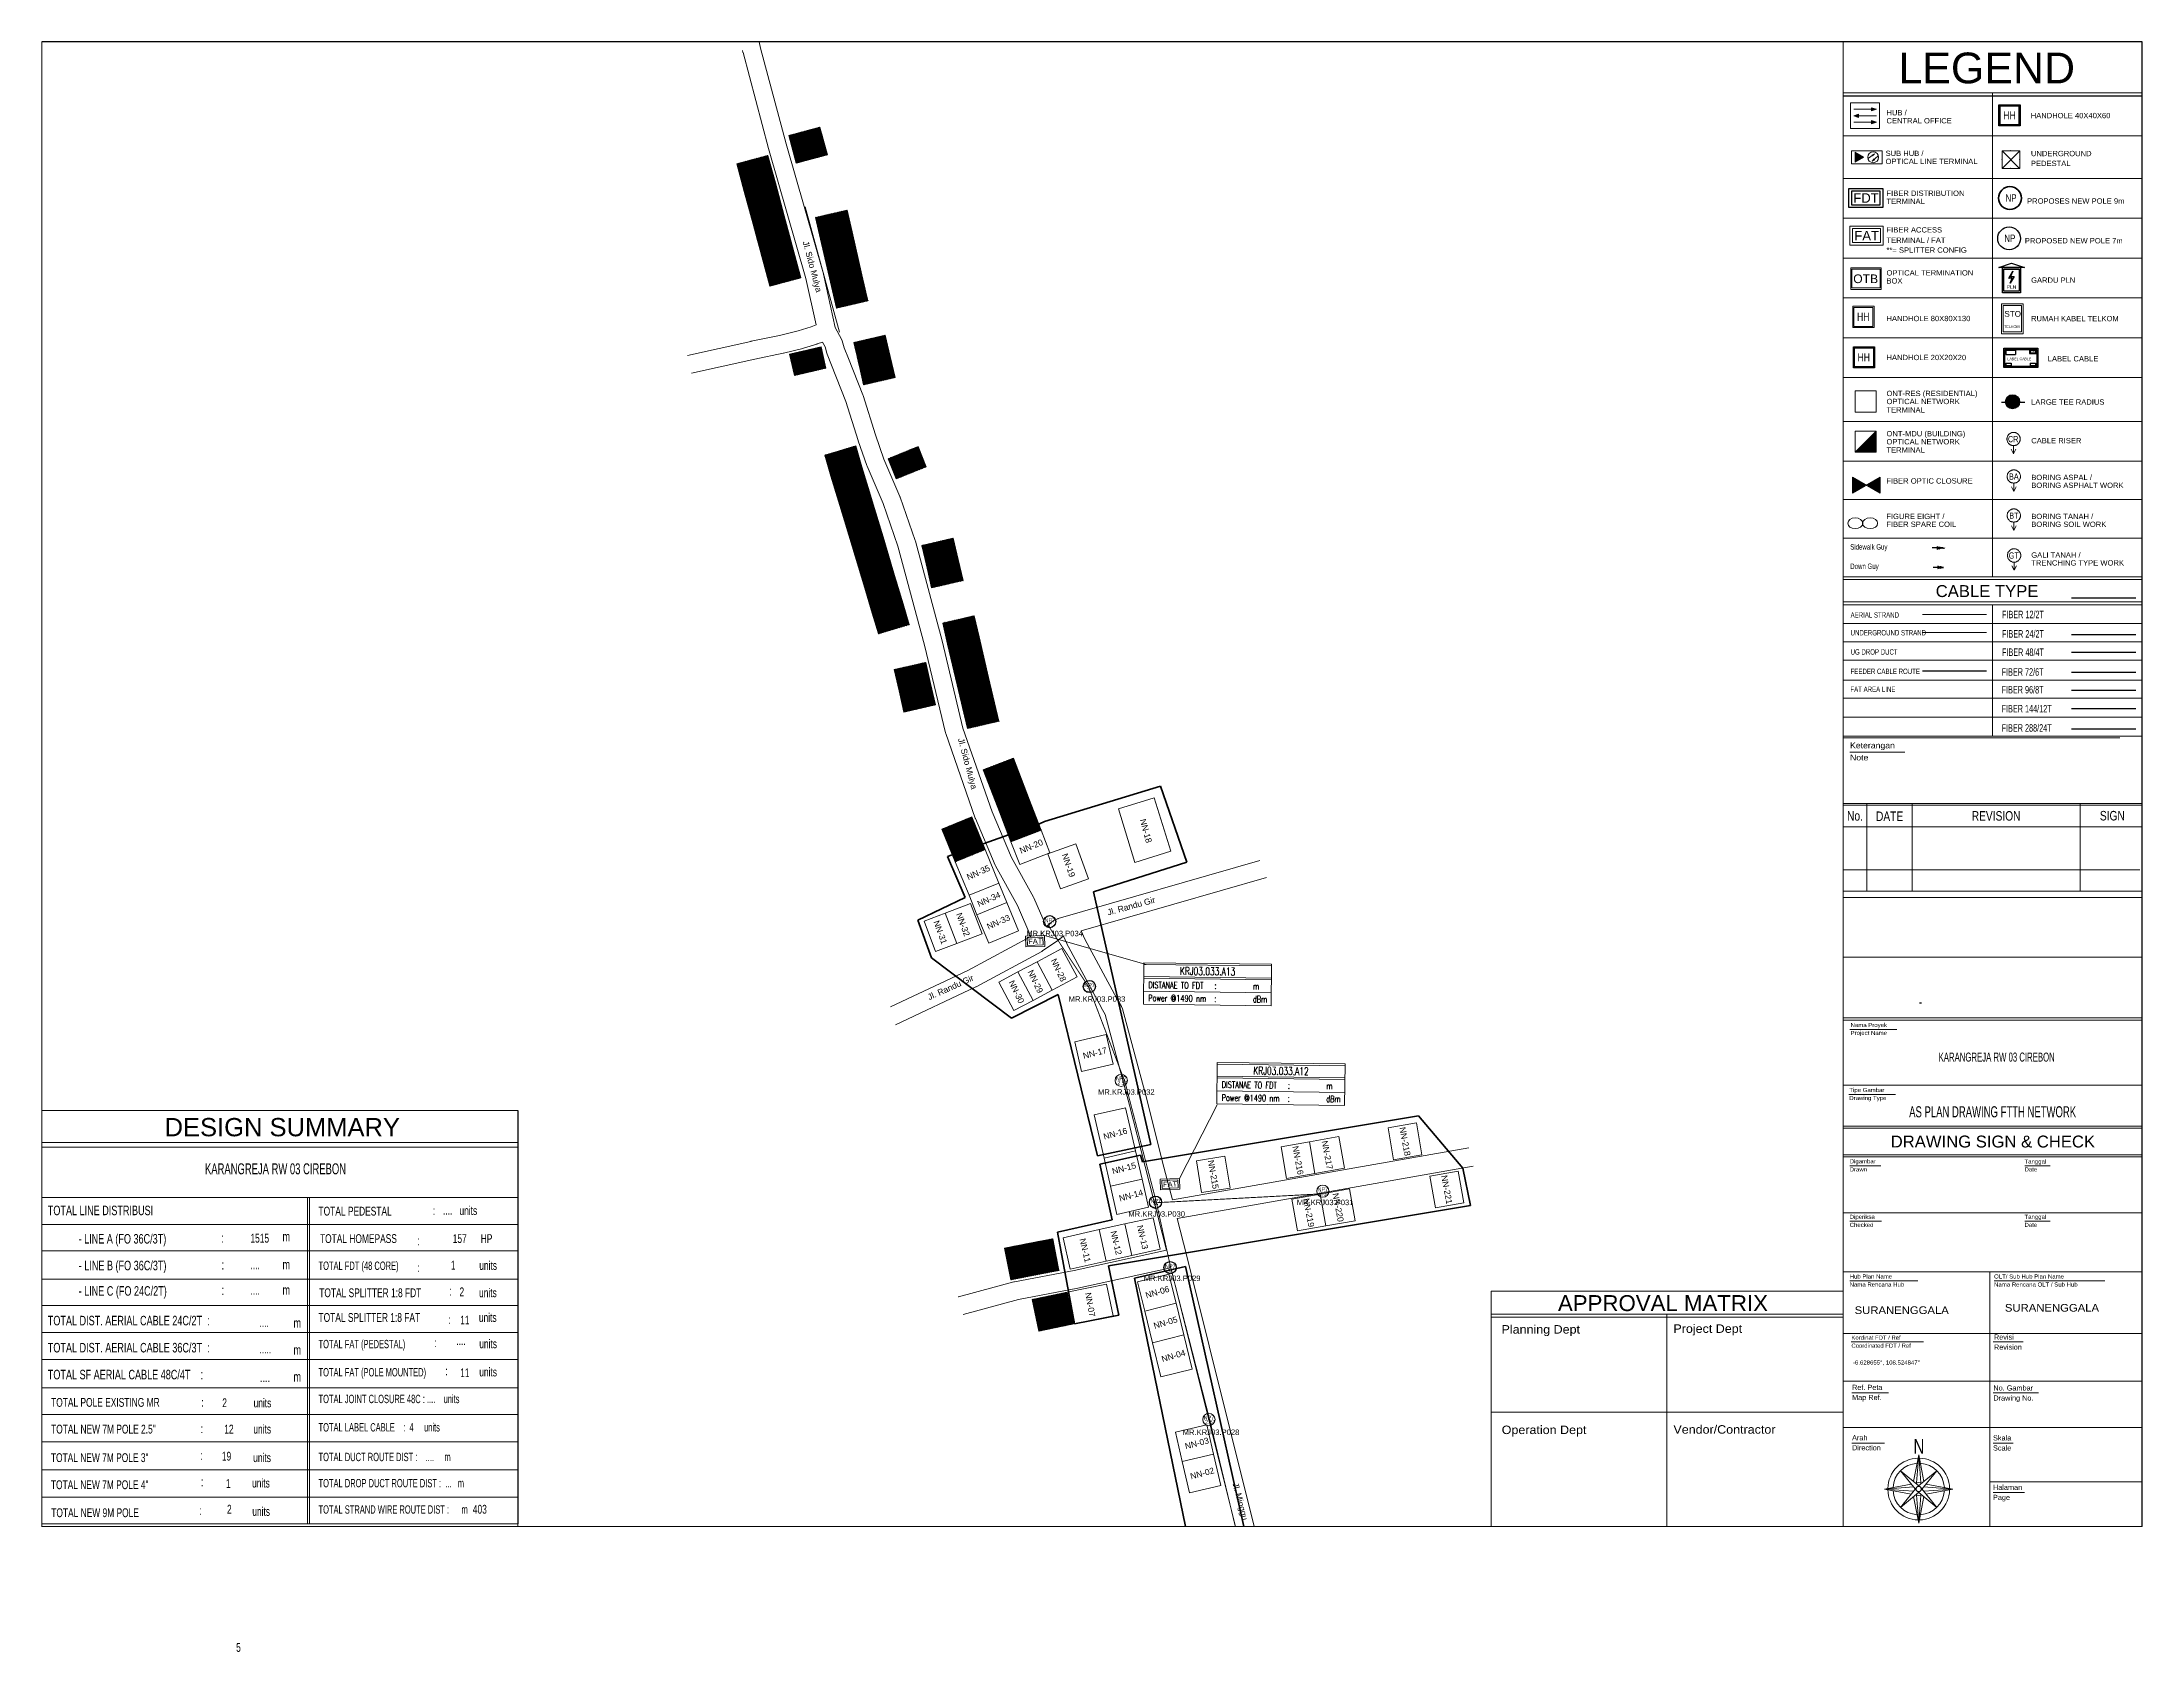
# Paper-space layout 'layout (2)' of a CAD drawing. Header units: inches. Extents: x -0.6 to 10.9, y -0.8 to 8.
# The model-space entities are those that its viewports show. They can reach past a viewport. Long polylines and large blocks are cut down to what shows.
import ezdxf
from ezdxf.enums import TextEntityAlignment as Align

# ---------------------------------------------------------------- set-up
doc = ezdxf.new("R2010")
doc.units = ezdxf.units.IN
doc.header["$MEASUREMENT"] = 0
doc.set_wipeout_variables(frame=1)
doc.linetypes.add('DASHED', pattern=[19.05, 12.7, -6.35])
doc.linetypes.add('PHANTOM2', pattern=[1.25, 0.625, -0.125, 0.125, -0.125, 0.125, -0.125])
for name, color, linetype in [('BA', 255, 'Continuous'), ('BT', 7, 'Continuous'), ('CR', 255, 'Continuous'), ('FAT CODE', 7, 'Continuous'), ('FIBER OPTIC CLOSURE', 1, 'Continuous'), ('FIBER SPARE COIL', 1, 'Continuous'), ('GT', 7, 'Continuous'), ('HAND HOLE 40x40x60', 5, 'Continuous'), ('HH PIT 20x20x20', 3, 'Continuous'), ('Home Number', 6, 'Continuous'), ('HUB CENTRAL OFFICE', 10, 'Continuous'), ('KAPASITAS HP', 7, 'Continuous'), ('LABEL CABLE', 200, 'Continuous'), ('LARGE TEE RADIUS', 172, 'Continuous'), ('new down guy', 7, 'Continuous'), ('NEW POLE HC', 4, 'Continuous'), ('new sidewalk guy', 7, 'Continuous'), ('PLN', 250, 'Continuous'), ('PROPOSED NEW POLE 7m', 92, 'Continuous'), ('RUMAH KABEL TELKOM', 172, 'Continuous'), ('UNDERGROUND pedestal', 92, 'Continuous')]:
    doc.layers.add(name, color=color, linetype=linetype)
for name, color, linetype, lineweight in [('Basic Map', 251, 'Continuous', 9), ('CLOSURE', 1, 'Continuous', 0), ('COIL', 1, 'Continuous', 13), ('DESIGN SUMMARY', 7, 'Continuous', 0), ('FAT', 30, 'Continuous', 18), ('FAT AREA', 126, 'PHANTOM2', 35), ('FAT_Info', 5, 'Continuous', 9), ('FDT', 12, 'Continuous', 18), ('FEEDER', 7, 'Continuous', 53), ('FO 12 CORE', 30, 'Continuous', 35), ('FO 144 CORE', 62, 'Continuous', 35), ('FO 288 CORE', 30, 'Continuous', 35), ('FO 36 CORE.', 204, 'Continuous', 35), ('FO 72 CORE', 32, 'Continuous', 35), ('FO 96 CORE', 1, 'Continuous', 35), ('HAND HOLE 80x80x130', 30, 'Continuous', 0), ('HUB', 1, 'Continuous', 13), ("NEW POLE 7m 2.5'", 6, 'Continuous', 50), ('OLT', 7, 'Continuous', 0), ('ONT-MDU', 7, 'Continuous', 13), ('ONT-RES', 7, 'Continuous', 13), ('OTB', 5, 'Continuous', 13), ('POLE ID', 1, 'Continuous', 20), ('PROPOSES NEW POLE 9m', 170, 'Continuous', 0), ('SLING WIRE', 4, 'Continuous', 50), ('STRAND AE', 2, 'Continuous', 0), ('STRAND UG', 172, 'DASHED', 13), ('SUB HUB', 1, 'Continuous', 13), ('TEE RADIUS', 5, 'Continuous', 0), ('TELKOM', 5, 'Continuous', 0), ('TITLE BLOCK', 7, 'Continuous', 0), ('ZTE_FO 24 CORE', 3, 'Continuous', 30)]:
    doc.layers.add(name, color=color, linetype=linetype, lineweight=lineweight)
doc.styles.add('Annotative', font='arial.ttf')
doc.styles.add('MANNO', font='ROMANS', dxfattribs={"height": 1.8})
doc.styles.add('MANTP', font='ROMANS', dxfattribs={"height": 1.4})
doc.styles.add('ROMANS', font='romans.shx', dxfattribs={"width": 1.2})
doc.styles.get("Standard").update_dxf_attribs({"font": 'arial.ttf'})
doc.styles.add('Style-WORKING', font='WORKING.shx')
doc.styles.add('Title Block 3', font='dgn003.shx')
doc.styles.add('Title Block v21 - Default$0$Standard', font='arial.ttf')
doc.styles.add('Title Block v21 - Default$0$Styledgn001', font='dgn001.shx')
doc.styles.add('Title Block v21 - Default$0$Styledgn003', font='dgn003.shx')

psp = doc.layouts.new('layout (2)')

# ---------------------------------------------------------------- texts
at = {"layer": 'DESIGN SUMMARY', "color": 7, "lineweight": 0}
psp.add_text('DESIGN SUMMARY', height=0.0998, rotation=0.0009, dxfattribs=at).set_placement((0.104, 2.128), align=Align.TOP_LEFT)
at = {"layer": 'DESIGN SUMMARY', "color": 7, "linetype": 'Continuous', "lineweight": 0, "style": 'Title Block v21 - Default$0$Styledgn001'}
for s, height, width, p in [('TOTAL LINE DISTRIBUSI', 0.05214, 0.710647, (-0.534, 1.597)), ('TOTAL PEDESTAL', 0.04821, 0.710647, (0.945, 1.595)), (':', 0.0482, 0.710647, (1.569, 1.598)), ('units', 0.0482, 0.710647, (1.715, 1.598)), ('- LINE A (FO 36C/3T)', 0.05214, 0.710647, (-0.366, 1.442)), ('1515', 0.0482, 0.710647, (0.573, 1.447)), ('m', 0.0521, 0.710647, (0.748, 1.454)), ('TOTAL HOMEPASS', 0.04821, 0.710647, (0.953, 1.445)), ('....', 0.0482, 0.710647, (1.625, 1.599)), ('157', 0.0482, 0.710647, (1.678, 1.445)), ('HP', 0.0482, 0.710647, (1.831, 1.445)), (':', 0.0521, 0.710647, (0.414, 1.446)), (':', 0.0482, 0.710647, (1.486, 1.433)), ('- LINE B (FO 36C/3T)', 0.05214, 0.710647, (-0.365, 1.296)), (':', 0.0521, 0.710647, (0.415, 1.3)), ('....', 0.0482, 0.710647, (0.573, 1.302)), ('m', 0.0521, 0.710647, (0.748, 1.301)), ('TOTAL FDT (48 CORE)', 0.04567, 0.65, (0.945, 1.298)), (':', 0.0482, 0.710647, (1.486, 1.286)), ('1', 0.0482, 0.710647, (1.668, 1.3)), ('units', 0.0482, 0.710647, (1.823, 1.298)), ('- LINE C (FO 24C/2T)', 0.05214, 0.710647, (-0.366, 1.157)), (':', 0.0521, 0.710647, (0.415, 1.161)), ('....', 0.0482, 0.710647, (0.573, 1.162)), ('m', 0.0521, 0.710647, (0.748, 1.162)), ('TOTAL SPLITTER 1:8 FDT', 0.04821, 0.710647, (0.949, 1.149)), (':', 0.0482, 0.710647, (1.661, 1.158)), ('2', 0.0482, 0.710647, (1.715, 1.154)), ('units', 0.0482, 0.710647, (1.822, 1.149)), ('TOTAL DIST. AERIAL CABLE 24C/2T  :', 0.05214, 0.710647, (-0.534, 0.995)), ('TOTAL SPLITTER 1:8 FAT ', 0.04821, 0.710647, (0.945, 1.014)), (':', 0.0482, 0.710647, (1.653, 1.002)), ('11', 0.0482, 0.710647, (1.719, 1)), ('units', 0.0482, 0.710647, (1.821, 1.014)), ('....', 0.0482, 0.710647, (0.623, 0.986)), ('m', 0.0521, 0.710647, (0.808, 0.982)), ('TOTAL FAT (PEDESTAL)', 0.04567, 0.65, (0.945, 0.87)), ('units', 0.0482, 0.710647, (1.823, 0.87)), ('TOTAL DIST. AERIAL CABLE 36C/3T  :', 0.05214, 0.710647, (-0.534, 0.847)), ('.....', 0.0482, 0.710647, (0.623, 0.842)), ('m', 0.0521, 0.710647, (0.808, 0.835)), (':', 0.0482, 0.710647, (1.577, 0.876)), ('....', 0.0482, 0.710647, (1.698, 0.888)), ('TOTAL SF AERIAL CABLE 48C/4T    :', 0.05214, 0.710647, (-0.534, 0.7)), ('....', 0.0521, 0.710647, (0.625, 0.685)), ('m', 0.0521, 0.710647, (0.808, 0.688)), ('TOTAL FAT (POLE MOUNTED)', 0.04567, 0.65, (0.945, 0.716)), (':', 0.0482, 0.710647, (1.638, 0.722)), ('11', 0.0482, 0.710647, (1.719, 0.712)), ('units', 0.0482, 0.710647, (1.823, 0.716)), ('TOTAL POLE EXISTING MR  ', 0.04821, 0.710647, (-0.516, 0.55)), (':', 0.0482, 0.710647, (0.305, 0.55)), ('2', 0.0482, 0.710647, (0.419, 0.548)), ('units', 0.0482, 0.710647, (0.59, 0.547)), ('TOTAL JOINT CLOSURE 48C : ....    units', 0.04567, 0.65, (0.945, 0.57)), ('TOTAL LABEL CABLE    :  4     units', 0.04567, 0.65, (0.945, 0.415)), ('TOTAL NEW 7M POLE 2.5"', 0.04821, 0.710647, (-0.516, 0.404)), (':', 0.0482, 0.710647, (0.301, 0.406)), ('12', 0.0482, 0.710647, (0.43, 0.404)), ('units', 0.0482, 0.710647, (0.589, 0.404)), ('TOTAL NEW 7M POLE 3"', 0.04821, 0.710647, (-0.517, 0.248)), (':', 0.0482, 0.710647, (0.3, 0.26)), ('19', 0.0482, 0.710647, (0.417, 0.256)), ('units', 0.0482, 0.710647, (0.588, 0.248)), ('TOTAL DUCT ROUTE DIST :    ....     m', 0.04567, 0.65, (0.945, 0.253)), ('TOTAL NEW 7M POLE 4"', 0.04821, 0.710647, (-0.517, 0.1)), (':', 0.0482, 0.710647, (0.303, 0.116)), ('1', 0.0482, 0.710647, (0.439, 0.107)), ('units', 0.0482, 0.710647, (0.582, 0.109)), ('TOTAL DROP DUCT ROUTE DIST :  ...   m', 0.04567, 0.65, (0.945, 0.11)), ('2', 0.0482, 0.710647, (0.445, -0.034)), ('units', 0.0482, 0.710647, (0.583, -0.046)), ('TOTAL STRAND WIRE ROUTE DIST :      m', 0.04567, 0.65, (0.945, -0.034)), ('403', 0.0482, 0.710647, (1.788, -0.034)), ('TOTAL NEW 9M POLE', 0.04821, 0.710647, (-0.515, -0.053)), (':', 0.0482, 0.710647, (0.295, -0.041)), ('5', 0.0482, 0.710647, (0.495, -0.789))]:
    psp.add_text(s, height=height, dxfattribs=dict(at, width=width)).set_placement(p)
at = {"layer": 'HH PIT 20x20x20', "lineweight": -3, "style": 'Title Block v21 - Default$0$Styledgn003', "width": 0.799081}
psp.add_text('HH', height=0.044, dxfattribs=at).set_placement((9.387, 6.263), align=Align.CENTER)
at = {"layer": 'LABEL CABLE', "attachment_point": 7, "line_spacing_factor": 0.6, "style": 'Title Block v21 - Default$0$Styledgn001'}
for s, insert, char_height in [('\\pxsm1.5;{\\W1.06772;MYREPUBLIC}', (10.298, 6.314), 0.00273), ('\\pxsm1.5;{\\W1.06772;LABEL CABLE}', (10.172, 6.269), 0.01366)]:
    psp.add_mtext(s, dxfattribs=dict(at, insert=insert, char_height=char_height))
at = {"layer": 'TITLE BLOCK', "color": 7, "lineweight": 0, "style": 'Annotative'}
psp.add_text('LEGEND', height=0.168, rotation=0.0005, dxfattribs=at).set_placement((9.576, 7.95), align=Align.TOP_LEFT)
at = {"layer": 'TITLE BLOCK', "color": 7, "linetype": 'Continuous', "lineweight": 0}
for s, height, style, width, p in [('CENTRAL OFFICE', 0.02902, 'Title Block v21 - Default$0$Styledgn001', 1.06772, (9.511, 7.563)), ('HUB /', 0.029, 'Title Block v21 - Default$0$Styledgn001', 1.06772, (9.511, 7.607)), ('SUB HUB /', 0.029, 'Title Block v21 - Default$0$Styledgn001', 1.06772, (9.506, 7.385)), ('OPTICAL LINE TERMINAL', 0.02902, 'Title Block v21 - Default$0$Styledgn001', 1.06772, (9.506, 7.341)), ('UNDERGROUND', 0.02902, 'Title Block v21 - Default$0$Styledgn001', 1.06772, (10.3, 7.384)), ('PEDESTAL', 0.029, 'Title Block v21 - Default$0$Styledgn001', 1.06772, (10.3, 7.33)), ('TERMINAL', 0.029, 'Style-WORKING', 1.06772, (9.511, 7.123)), ('FIBER DISTRIBUTION', 0.02902, 'Style-WORKING', 1.06772, (9.511, 7.167)), ('FIBER ACCESS', 0.02902, 'Title Block v21 - Default$0$Styledgn001', 1.06772, (9.511, 6.967)), ('OPTICAL TERMINATION', 0.02902, 'Title Block v21 - Default$0$Styledgn001', 1.06772, (9.511, 6.732)), ('BOX', 0.029, 'Title Block v21 - Default$0$Styledgn001', 1.06772, (9.511, 6.688)), ('GARDU PLN', 0.029, 'Title Block v21 - Default$0$Styledgn001', 1.06772, (10.301, 6.692)), ('RUMAH KABEL TELKOM', 0.02902, 'Title Block v21 - Default$0$Styledgn001', 1.06772, (10.301, 6.482)), ('ONT-RES (RESIDENTIAL)', 0.02902, 'Title Block v21 - Default$0$Styledgn001', 1.06772, (9.511, 6.073)), ('TERMINAL', 0.029, 'Title Block v21 - Default$0$Styledgn001', 1.06772, (9.511, 5.983)), ('OPTICAL NETWORK', 0.02902, 'Title Block v21 - Default$0$Styledgn001', 1.06772, (9.511, 6.029)), ('LARGE TEE RADIUS', 0.02902, 'Title Block v21 - Default$0$Styledgn001', 1.06772, (10.301, 6.026)), ('ONT-MDU (BUILDING)', 0.02902, 'Title Block v21 - Default$0$Styledgn001', 1.06772, (9.511, 5.853)), ('TERMINAL', 0.029, 'Title Block v21 - Default$0$Styledgn001', 1.06772, (9.511, 5.764)), ('OPTICAL NETWORK', 0.02902, 'Title Block v21 - Default$0$Styledgn001', 1.06772, (9.511, 5.809)), ('CABLE RISER', 0.02902, 'Title Block v21 - Default$0$Styledgn001', 1.06772, (10.302, 5.815)), ('FIBER OPTIC CLOSURE', 0.02902, 'Title Block v21 - Default$0$Styledgn001', 1.06772, (9.51, 5.595)), ('BORING ASPAL /', 0.02902, 'Title Block v21 - Default$0$Styledgn001', 1.06772, (10.302, 5.614)), ('BORING ASPHALT WORK', 0.02902, 'Title Block v21 - Default$0$Styledgn001', 1.06772, (10.302, 5.571)), ('FIGURE EIGHT /', 0.02902, 'Title Block v21 - Default$0$Styledgn001', 1.06772, (9.51, 5.401)), ('BORING TANAH /', 0.02902, 'Title Block v21 - Default$0$Styledgn001', 1.06772, (10.302, 5.401)), ('FIBER SPARE COIL', 0.02902, 'Title Block v21 - Default$0$Styledgn001', 1.06772, (9.51, 5.358)), ('BORING SOIL WORK', 0.02902, 'Title Block v21 - Default$0$Styledgn001', 1.06772, (10.302, 5.358)), ('Sidewalk Guy ', 0.02988, 'Title Block v21 - Default$0$Styledgn001', 0.666054, (9.313, 5.234)), ('TRENCHING TYPE WORK', 0.02902, 'Title Block v21 - Default$0$Styledgn001', 1.06772, (10.302, 5.147)), ('GALI TANAH /', 0.02902, 'Title Block v21 - Default$0$Styledgn001', 1.06772, (10.302, 5.19)), ('Down Guy ', 0.0299, 'Title Block v21 - Default$0$Styledgn001', 0.666054, (9.313, 5.128)), ('AERIAL STRAND', 0.02988, 'Title Block v21 - Default$0$Styledgn001', 0.666054, (9.315, 4.862)), ('FIBER 12/2T', 0.04098, 'Title Block v21 - Default$0$Styledgn001', 0.666073, (10.142, 4.859)), ('UNDERGROUND STRAND', 0.02988, 'Title Block v21 - Default$0$Styledgn001', 0.666054, (9.315, 4.765)), ('FIBER 24/2T', 0.04098, 'Title Block v21 - Default$0$Styledgn001', 0.666073, (10.142, 4.753)), ('UG DROP DUCT', 0.02988, 'Title Block v21 - Default$0$Styledgn001', 0.666054, (9.315, 4.66)), ('FIBER 48/4T', 0.04098, 'Title Block v21 - Default$0$Styledgn001', 0.666073, (10.142, 4.653)), ('FAT AREA LINE', 0.02988, 'Title Block v21 - Default$0$Styledgn001', 0.666054, (9.314, 4.456)), ('FEEDER CABLE ROUTE', 0.02988, 'Title Block v21 - Default$0$Styledgn001', 0.666054, (9.315, 4.554)), ('FIBER 72/6T', 0.04098, 'Title Block v21 - Default$0$Styledgn001', 0.666073, (10.14, 4.545)), ('FIBER 96/8T', 0.04098, 'Title Block v21 - Default$0$Styledgn001', 0.666073, (10.14, 4.448)), ('FIBER 144/12T', 0.04098, 'Title Block v21 - Default$0$Styledgn001', 0.666073, (10.14, 4.344)), ('FIBER 288/24T', 0.04098, 'Title Block v21 - Default$0$Styledgn001', 0.666073, (10.14, 4.239)), ('Keterangan', 0.0321, 'Title Block v21 - Default$0$Styledgn001', 1.102902, (9.312, 4.148)), ('Note', 0.0321, 'Title Block v21 - Default$0$Styledgn001', 1.102902, (9.312, 4.082))]:
    psp.add_text(s, height=height, dxfattribs=dict(at, style=style, width=width)).set_placement(p)
at = {"layer": 'TITLE BLOCK', "style": 'Annotative'}
for s, p in [('CABLE TYPE', (9.78, 5.04)), ('DRAWING SIGN & CHECK', (9.534, 2.032))]:
    psp.add_text(s, height=0.0651, rotation=0.0009, dxfattribs=at).set_placement(p, align=Align.TOP_LEFT)
at = {"layer": 'TITLE BLOCK', "linetype": 'Continuous', "style": 'Title Block v21 - Default$0$Styledgn001'}
for s, height, width, p in [('No.', 0.0521, 0.8, (9.339, 3.779)), ('DATE', 0.0521, 0.8, (9.528, 3.777)), ('REVISION', 0.0521, 0.8, (10.11, 3.779)), ('SIGN', 0.0521, 0.8, (10.745, 3.78)), ('KARANGREJA RW 03 CIREBON', 0.04931, 0.643507, (10.113, 2.461)), ('AS PLAN DRAWING FTTH NETWORK', 0.06037, 0.643507, (10.091, 2.162))]:
    psp.add_text(s, height=height, dxfattribs=dict(at, width=width)).set_placement(p, align=Align.MIDDLE_CENTER)
for s, height, width, p in [('Nama Proyek', 0.02227, 1.102902, (9.315, 2.625)), ('Project Name', 0.02227, 1.102902, (9.315, 2.582)), ('Tipe Gambar', 0.02227, 1.102902, (9.308, 2.27)), ('Drawing Type', 0.02227, 1.102902, (9.308, 2.226)), ('Digambar', 0.0223, 1.102902, (9.31, 1.88)), ('Drawn', 0.0223, 1.102902, (9.31, 1.836)), ('Tanggal', 0.0223, 1.102902, (10.265, 1.879)), ('Date', 0.0223, 1.102902, (10.265, 1.836)), ('Checked', 0.0223, 1.102902, (9.31, 1.533)), ('Diperiksa', 0.0223, 1.102902, (9.31, 1.577)), ('Tanggal', 0.0223, 1.102902, (10.265, 1.577)), ('Date', 0.0223, 1.102902, (10.265, 1.533)), ('Hub Plan Name', 0.02227, 1.102902, (9.31, 1.251)), ('OLT/ Sub Hub Plan Name', 0.02227, 1.102902, (10.099, 1.251)), ('Nama Rencana Hub', 0.02227, 1.102902, (9.31, 1.207)), ('Nama Rencana OLT / Sub Hub', 0.02227, 1.102902, (10.099, 1.207)), ('SURANENGGALA', 0.04183, 1.102902, (9.337, 1.057)), ('SURANENGGALA', 0.04183, 1.102902, (10.158, 1.07)), ('Revisi', 0.0281, 0.974358, (10.098, 0.917)), (' -6.628655°, 108.524847°', 0.02227, 1.102902, (9.319, 0.781)), ('Revision', 0.0281, 0.974358, (10.098, 0.862)), ('Ref. Peta', 0.0281, 0.974358, (9.323, 0.642)), ('Map Ref.', 0.0281, 0.974358, (9.323, 0.587)), ('No. Gambar', 0.0281, 0.974358, (10.095, 0.639)), ('Drawing No.', 0.02811, 0.974358, (10.095, 0.584)), ('Vendor/Contractor', 0.04627, 1.102902, (8.347, 0.403)), ('Arah', 0.0281, 0.974358, (9.323, 0.367)), ('Skala', 0.0281, 0.974358, (10.093, 0.366)), ('Direction', 0.0281, 0.974358, (9.323, 0.312)), ('Scale', 0.0281, 0.974358, (10.093, 0.311)), ('Halaman', 0.0281, 0.974358, (10.093, 0.096)), ('Page', 0.0281, 0.974358, (10.093, 0.041))]:
    psp.add_text(s, height=height, dxfattribs=dict(at, width=width)).set_placement(p)
at = {"layer": 'TITLE BLOCK'}
psp.add_text('APPROVAL MATRIX', height=0.08697, rotation=0.0009, dxfattribs=at).set_placement((7.716, 1.16), align=Align.TOP_LEFT)
at = {"layer": 'TITLE BLOCK', "color": 7, "linetype": 'Continuous', "lineweight": 0, "char_height": 0.02902, "attachment_point": 7, "line_spacing_factor": 0.6, "style": 'Title Block v21 - Default$0$Styledgn001'}
for s, insert in [('\\H1x;\\W1.06772;HANDHOLE 40X40X60', (10.299, 7.591)), ('{\\W1.068;PROPOSES NEW POLE 9m}', (10.279, 7.124)), ('\\H1x;\\W1.06772;TERMINAL / FAT', (9.511, 6.91)), ('\\H1x;\\W1.06772;**= SPLITTER CONFIG', (9.511, 6.856)), ('{\\W1.068;PROPOSED NEW POLE 7m}', (10.267, 6.907)), ('{\\W1.0677;HANDHOLE 80X80X130}', (9.511, 6.482)), ('{\\W1.06772;HANDHOLE 20X20X20}', (9.511, 6.269)), ('{\\W1.06772;LABEL CABLE}', (10.392, 6.262))]:
    psp.add_mtext(s, dxfattribs=dict(at, insert=insert))
at = {"layer": 'TITLE BLOCK', "linetype": 'Continuous', "insert": (0.71, 1.85), "char_height": 0.05991, "width": 2.21312, "attachment_point": 5, "line_spacing_factor": 0.6, "style": 'Title Block v21 - Default$0$Styledgn001'}
psp.add_mtext('{\\W0.6435;KARANGREJA RW 03 CIREBON}', dxfattribs=at)
at = {"layer": 'TITLE BLOCK', "linetype": 'Continuous', "char_height": 0.04627, "attachment_point": 7, "line_spacing_factor": 0.6, "style": 'Title Block v21 - Default$0$Styledgn001'}
for s, insert in [('\\H1x;\\W1.1029;Planning Dept', (7.408, 0.936)), ('\\H1x;\\W1.1029;Project Dept', (8.347, 0.94)), ('\\H1x;\\W1.1029;Operation Dept', (7.409, 0.387))]:
    psp.add_mtext(s, dxfattribs=dict(at, insert=insert))

msp = doc.modelspace()

# ---------------------------------------------------------------- texts
at = {"layer": 'Basic Map', "char_height": 2, "attachment_point": 7}
for s, insert, rotation in [('NN-56', (3830.93, 1035.74), 15.3706), ('NN-57', (3813.72, 1026.55), 15.3706), ('NN-55', (3816.49, 1016.67), 15.3706), ('NN-52', (3839.35, 1009.9), 13.28952), ('NN-54', (3819.19, 1006), 15.3706), ('Jl. Sido Mulya', (3831.82, 1005.73), 285.04027), ('NN-53', (3822.02, 995.71), 15.3706), ('NN-51', (3841.72, 999.28), 13.28952), ('NN-50', (3844.3, 987.61), 13.28952), ('NN-49', (3851.92, 968.62), 13.28952), ('NN-47', (3830.57, 964.64), 13.28952), ('NN-48', (3853.49, 961.24), 13.28952), ('NN-46', (3842.63, 931.41), 16.94886), ('NN-43', (3863.86, 931.02), 22.27691), ('NN-45', (3844.46, 924.76), 16.94886), ('NN-44', (3846.68, 917.85), 16.94886), ('NN-42', (3849.14, 909.7), 16.94886), ('NN-41', (3852.63, 898.5), 16.94886), ('NN-27', (3874.53, 901.47), 13.28952), ('NN-26', (3876.06, 894.55), 13.28952), ('NN-40', (3855.77, 887.29), 16.94886), ('NN-39', (3858.33, 879.19), 16.94886), ('NN-25', (3881.01, 875.97), 13.28952), ('NN-24', (3883.46, 865.69), 13.28952), ('NN-38', (3865.23, 860.55), 13.28952), ('NN-37', (3866.58, 853.52), 13.28952), ('NN-23', (3886.81, 852.13), 13.28952), ('Jl. Sido Mulya', (3883.1, 841.54), 285.04027), ('NN-22', (3896.66, 823.99), 22.55276), ('NN-21', (3901.31, 812.24), 22.55276), ('NN-36', (3882.27, 806.32), 24.11347), ('Jl. Randu Gir', (3933.35, 783.35), 15.26161), ('Jl. Randu Gir', (3874.27, 755.35), 24.1013), ('NN-10', (3910.66, 674.33), 283.16563), ('NN-09', (3902.84, 672.39), 283.16563), ('NN-08', (3913.15, 656.23), 280.34435), ('Jl. Minggu', (3973.81, 595.56), 285.04027)]:
    msp.add_mtext(s, dxfattribs=dict(at, insert=insert, rotation=rotation))
at = {"layer": 'Home Number', "char_height": 2, "attachment_point": 7}
for s, insert, rotation in [('NN-18', (3943.78, 814.96), 285.04027), ('NN-20', (3904.59, 803.71), 22.55276), ('NN-35', (3887.18, 794.99), 24.11347), ('NN-19', (3917.98, 803.44), 289.00676), ('NN-34', (3890.67, 786.15), 24.11347), ('NN-32', (3883.05, 783.81), 290.22209), ('NN-31', (3875.54, 781.26), 290.22209), ('NN-33', (3893.83, 778.64), 24.11347), ('NN-29', (3906.65, 764.76), 295.47359), ('NN-28', (3914.3, 768.53), 295.47359), ('NN-30', (3900.41, 761.35), 295.47359), ('NN-17', (3925.29, 735.97), 14.44854), ('NN-16', (3932.07, 709.26), 15.16235), ('NN-217', (4003.85, 708.77), 280.69539), ('NN-218', (4029.49, 713.27), 280.69539), ('NN-15', (3934.95, 697.82), 15.16235), ('NN-215', (3966.23, 702.38), 279.83612), ('NN-216', (3994.14, 707.03), 280.69539), ('NN-221', (4043.31, 697.35), 280.69539), ('NN-14', (3937.24, 688.87), 15.16235), ('NN-219', (3997.7, 689.73), 280.69539), ('NN-220', (4007.41, 691.47), 280.69539), ('NN-13', (3942.8, 680.78), 283.16563), ('NN-11', (3923.85, 676.44), 283.16563), ('NN-12', (3934.11, 678.92), 283.16563), ('NN-06', (3946.01, 656.83), 16.32875), ('NN-07', (3925.66, 658.6), 280.34435), ('NN-05', (3948.69, 646.77), 16.32875), ('NN-04', (3951.31, 635.77), 16.32875), ('NN-03', (3959, 606.96), 14.80503), ('NN-02', (3960.75, 597.04), 14.80503)]:
    msp.add_mtext(s, dxfattribs=dict(at, insert=insert, rotation=rotation))
at = {"layer": 'POLE ID', "color": 4, "char_height": 1.8, "attachment_point": 7}
for s, insert in [('MR.KRJ03.P034', (3906.28, 776.5)), ('MR.KRJ03.P033', (3920.28, 754.84)), ('MR.KRJ03.P030', (3939.99, 683.84)), ('MR.KRJ03.P029', (3945.11, 662.57))]:
    msp.add_mtext(s, dxfattribs=dict(at, insert=insert))
at = {"layer": 'POLE ID', "color": 6, "char_height": 1.8, "attachment_point": 7}
for s, insert in [('MR.KRJ03.P032', (3929.96, 724.13)), ('MR.KRJ03.P031', (3995.63, 687.66)), ('MR.KRJ03.P028', (3957.94, 611.71))]:
    msp.add_mtext(s, dxfattribs=dict(at, insert=insert))

# ---------------------------------------------------------------- blocks, each defined once
blk = doc.blocks.new('Title Block v21 - Default$0$AnonymousCell4')
at = {"layer": 'TITLE BLOCK', "color": 3, "linetype": 'Continuous', "lineweight": 0}
for p, q in [((5.5, 5.5), (-5.5, -5.5)), ((5.4, -5.5), (-5.5, 5.5))]:
    blk.add_line(p, q, dxfattribs=at)
at = {"layer": 'TITLE BLOCK', "color": 3, "linetype": 'Continuous', "lineweight": 0, "flags": 128}
blk.add_lwpolyline([(-5.5, 5.5), (5.5, 5.5), (5.5, -5.5), (-5.5, -5.5), (-5.5, 5.5)], dxfattribs=at)
at = {"layer": 'TITLE BLOCK', "color": 3, "linetype": 'Continuous', "lineweight": 0}
for p in [(-5.5, 0), (-0.1, 5.5), (5.5, 0.1), (-0.1, -5.4)]:
    blk.add_point(p, dxfattribs=at)
blk = doc.blocks.new('Title Block v21 - Default$0$AnonymousCell6')
at = {"layer": 'TITLE BLOCK', "linetype": 'Continuous', "style": 'Title Block v21 - Default$0$Styledgn001', "width": 0.974358}
for s, p in [('Kordinat FDT / Ref', (-22.8, 1.2)), ('Coordinated FDT / Ref', (-22.8, -3.8))]:
    blk.add_text(s, height=2.591, dxfattribs=at).set_placement(p)
blk = doc.blocks.new('Title Block v21 - Default$0$AnonymousCell9')
at = {"layer": 'OLT', "color": 1, "linetype": 'Continuous', "lineweight": 0}
for p, q in [((-2.2, -2.5), (-2.2, 2.5)), ((-2, -2.3), (-2, 2.4)), ((-1.8, -2.2), (-1.8, 2.3)), ((-1.6, -2.1), (-1.6, 2.2)), ((-1.4, -2), (-1.4, 2)), ((-1.2, -1.9), (-1.2, 1.9)), ((-0.9, -1.7), (-0.9, 1.8)), ((-0.7, -1.6), (-0.7, 1.6)), ((-0.5, -1.5), (-0.5, 1.5)), ((-0.3, -1.3), (-0.3, 1.4)), ((0, -1.2), (0, 1.2)), ((0.2, -1.1), (0.2, 1.1)), ((0.5, -0.9), (0.5, 1)), ((0.7, -0.8), (0.7, 0.8)), ((1, -0.6), (1, 0.7)), ((1.2, -0.5), (1.2, 0.6)), ((1.4, -0.4), (1.4, 0.4)), ((1.6, -0.3), (1.6, 0.3)), ((1.8, -0.1), (1.8, 0.2))]:
    blk.add_line(p, q, dxfattribs=at)
at = {"layer": 'OLT', "color": 1, "linetype": 'Continuous', "lineweight": 0, "flags": 128}
for points in [[(-2.7, -3.1), (-2.7, 3.1), (2.7, 0), (-2.7, -3.1)], [(-2.4, -2.6), (-2.4, 2.6), (2.1, 0), (-2.4, -2.6)], [(-2.4, -2.6), (-2.4, 2.6), (2.1, 0), (-2.4, -2.6)]]:
    blk.add_lwpolyline(points, dxfattribs=at)
blk = doc.blocks.new('Title Block v21 - Default$0$AnonymousCell10')
at = {"layer": 'OLT', "color": 1, "linetype": 'Continuous', "lineweight": 0, "flags": 128}
for points in [[(-2.8, -0.6), (0.8, 2.2), (-0.5, 0.8), (-0.4, 1.3), (-0.9, 1.3), (0.8, 2.2)], [(2.9, 0.6), (-0.6, -2.4), (0.6, -1), (0.5, -1.5), (1, -1.5), (-0.6, -2.4)]]:
    blk.add_lwpolyline(points, dxfattribs=at)
at = {"layer": 'OLT', "color": 1, "linetype": 'Continuous', "lineweight": 0}
blk.add_ellipse((0, 0), major_axis=(-3.39, 0), ratio=0.99325, dxfattribs=at)
blk = doc.blocks.new('Title Block v21 - Default$0$AnonymousCell8')
at = {"layer": 'OLT', "color": 7, "linetype": 'Continuous', "lineweight": 0, "flags": 128}
blk.add_lwpolyline([(9.5, -4), (-9.5, -4), (-9.5, 4), (9.5, 4), (9.5, -4)], dxfattribs=at)
at = {"color": 7, "linetype": 'Continuous', "lineweight": 0}
for name, p in [('Title Block v21 - Default$0$AnonymousCell9', (-4.5, 0)), ('Title Block v21 - Default$0$AnonymousCell10', (4, 0))]:
    blk.add_blockref(name, p, dxfattribs=at)
blk = doc.blocks.new('Title Block v21 - Default$0$AnonymousCell11')
at = {"layer": 'HUB'}
for p, q in [((-7, 4), (4, 4)), ((-4.1, 1), (-7, 0)), ((-7, 0), (-4.1, -1)), ((-6.8, -0.1), (-6.8, 0.1)), ((-6.7, -0.1), (-6.7, 0.1)), ((-6.6, -0.1), (-6.6, 0.1)), ((-6.5, -0.2), (-6.5, 0.2)), ((-6.4, -0.2), (-6.4, 0.2)), ((-6.3, -0.2), (-6.3, 0.2)), ((-6.2, -0.3), (-6.2, 0.3)), ((-6.1, -0.3), (-6.1, 0.3)), ((-6, -0.3), (-6, 0.3)), ((-5.9, -0.4), (-5.9, 0.4)), ((-5.8, -0.4), (-5.8, 0.4)), ((-5.7, -0.4), (-5.7, 0.4)), ((-5.6, -0.5), (-5.6, 0.5)), ((-5.5, -0.5), (-5.5, 0.5)), ((-5.4, -0.5), (-5.4, 0.5)), ((-5.3, -0.6), (-5.3, 0.6)), ((-5.2, -0.6), (-5.2, 0.6)), ((-5.1, -0.6), (-5.1, 0.6)), ((-5, -0.7), (-5, 0.7)), ((-4.9, -0.7), (-4.9, 0.7)), ((-4.8, -0.7), (-4.8, 0.7)), ((-4.7, -0.8), (-4.7, 0.8)), ((-4.6, -0.8), (-4.6, 0.8)), ((-4.5, -0.8), (-4.5, 0.8)), ((-4.4, -0.9), (-4.4, 0.9)), ((-4.3, -0.9), (-4.3, 0.9)), ((-4.2, -0.9), (-4.2, 0.9)), ((-4.1, -1), (-4.1, 1)), ((-4.1, 0), (7.1, 0)), ((4, 5), (4, 3)), ((4, 5), (7.1, 4)), ((4, 3), (7.1, 4)), ((4.1, 3), (4.1, 5)), ((4.2, 3.1), (4.2, 4.9)), ((4.3, 3.1), (4.3, 4.9)), ((4.4, 3.1), (4.4, 4.9)), ((4.5, 3.2), (4.5, 4.8)), ((4.6, 3.2), (4.6, 4.8)), ((4.7, 3.2), (4.7, 4.8)), ((4.8, 3.3), (4.8, 4.7)), ((4.9, 3.3), (4.9, 4.7)), ((5, 3.3), (5, 4.7)), ((5.1, 3.3), (5.1, 4.6)), ((5.2, 3.4), (5.2, 4.6)), ((5.3, 3.4), (5.3, 4.6)), ((5.4, 3.4), (5.4, 4.5)), ((5.5, 3.5), (5.5, 4.5)), ((5.6, 3.5), (5.6, 4.5)), ((5.7, 3.5), (5.7, 4.4)), ((5.8, 3.6), (5.8, 4.4)), ((5.9, 3.6), (5.9, 4.4)), ((6, 3.6), (6, 4.3)), ((6.1, 3.7), (6.1, 4.3)), ((6.2, 3.7), (6.2, 4.3)), ((6.3, 3.7), (6.3, 4.2)), ((6.4, 3.8), (6.4, 4.2)), ((6.5, 3.8), (6.5, 4.2)), ((6.6, 3.8), (6.6, 4.1)), ((6.7, 3.9), (6.7, 4.1)), ((6.8, 3.9), (6.8, 4.1)), ((6.9, 3.9), (6.9, 4)), ((-7, -4), (4, -4)), ((4, -3), (4, -5)), ((4, -3), (7.1, -4)), ((7.1, -4), (4, -5)), ((4.1, -5), (4.1, -3)), ((4.2, -4.9), (4.2, -3)), ((4.3, -4.9), (4.3, -3.1)), ((4.4, -4.9), (4.4, -3.1)), ((4.5, -4.8), (4.5, -3.1)), ((4.6, -4.8), (4.6, -3.2)), ((4.7, -4.8), (4.7, -3.2)), ((4.8, -4.7), (4.8, -3.2)), ((4.9, -4.7), (4.9, -3.3)), ((5, -4.7), (5, -3.3)), ((5.1, -4.6), (5.1, -3.3)), ((5.2, -4.6), (5.2, -3.4)), ((5.3, -4.6), (5.3, -3.4)), ((5.4, -4.5), (5.4, -3.4)), ((5.5, -4.5), (5.5, -3.5)), ((5.6, -4.5), (5.6, -3.5)), ((5.7, -4.4), (5.7, -3.5)), ((5.8, -4.4), (5.8, -3.6)), ((5.9, -4.4), (5.9, -3.6)), ((6, -4.3), (6, -3.6)), ((6.1, -4.3), (6.1, -3.7)), ((6.2, -4.3), (6.2, -3.7)), ((6.3, -4.2), (6.3, -3.7)), ((6.4, -4.2), (6.4, -3.8)), ((6.5, -4.2), (6.5, -3.8)), ((6.6, -4.2), (6.6, -3.8)), ((6.7, -4.1), (6.7, -3.9)), ((6.8, -4.1), (6.8, -3.9))]:
    blk.add_line(p, q, dxfattribs=at)
at = {"layer": 'HUB', "flags": 128}
blk.add_lwpolyline([(-9, 8), (9, 8), (9, -8), (-9, -8), (-9, 8)], dxfattribs=at)
blk = doc.blocks.new('Title Block v21 - Default$0$AnonymousCell12')
at = {"layer": 'TITLE BLOCK', "flags": 128}
for points in [[(-3.2, -2.6), (0, 14), (3.2, -2.6)], [(-1.3, -3.4), (0, 14), (1.3, -3.4)], [(-1.1, -8.4), (-11.4, 4), (1.1, -6.1)], [(-1.2, -6.1), (11.3, 4.1), (1.1, -8.4)], [(-4.7, -4.1), (-21.2, -7.3), (-4.7, -10.4)], [(-3.2, -5.9), (-21.2, -7.2), (-3.2, -8.6)], [(-1.2, -6.1), (-11.3, -18.6), (1.1, -8.4)], [(3.2, -11.9), (0, -28.5), (-3.2, -11.9)], [(0, -3.2), (-2, -3.6)], [(-2, -10.9), (0, -11.3)], [(1.3, -11.1), (0, -28.5), (-1.3, -11.1)], [(-1.1, -8.4), (11.3, -18.6), (1.1, -6.1)], [(0, -3.2), (2, -3.6)], [(2, -10.9), (0, -11.3)], [(3.2, -5.9), (21.2, -7.3), (3.2, -8.6)], [(4.7, -4.1), (21.2, -7.3), (4.6, -10.4)]]:
    blk.add_lwpolyline(points, dxfattribs=at)
at = {"layer": 'TITLE BLOCK'}
blk.add_circle((0, -7.2), 1.61, dxfattribs=at)
for radius, start, end in [(19.2, 91.1501, 178.8674), (16, 93.6044, 176.4133), (19.2, 1.1326, 88.8492), (16, 3.5867, 86.3933), (19.2, 181.1759, 268.8417), (16, 183.6304, 266.3873), (19.2, 271.1583, 358.8241), (16, 273.6127, 356.3696)]:
    blk.add_arc((0, -7.2), radius, start, end, dxfattribs=at)
at = {"layer": 'TITLE BLOCK', "style": 'Title Block v21 - Default$0$Standard', "width": 0.742081}
blk.add_text('N', height=9.14, rotation=0.0009, dxfattribs=at).set_placement((-3.3, 23.9), align=Align.TOP_LEFT)
blk = doc.blocks.new('Title Block v21 - Default$0$AnonymousCell14')
at = {"layer": 'TELKOM', "flags": 128}
for points in [[(-6.7, 9.4), (6.7, 9.4), (6.7, -9.4), (-6.7, -9.4), (-6.7, 9.4)], [(-5.7, 8.3), (5.6, 8.3), (5.6, -8.1), (-5.7, -8.1), (-5.7, 8.3)]]:
    blk.add_lwpolyline(points, dxfattribs=at)
at = {"layer": 'TELKOM'}
blk.add_text('STO', height=3.6, rotation=359.8649, dxfattribs=at).set_placement((-5, 4.9), align=Align.TOP_LEFT)
at = {"layer": 'TELKOM', "linetype": 'Continuous', "style": 'Title Block v21 - Default$0$Styledgn001', "width": 1.06772}
blk.add_text('TELKOM', height=1.62, dxfattribs=at).set_placement((-5.1, -5.7))
blk = doc.blocks.new('Title Block v21 - Default$0$AnonymousCell15')
at = {"layer": 'COIL'}
for centre in [(-5, 0), (5, 0)]:
    blk.add_ellipse(centre, major_axis=(5.04, 0), ratio=0.714286, dxfattribs=at)
blk = doc.blocks.new('Title Block v21 - Default$0$AnonymousCell16')
at = {"layer": 'OTB', "flags": 128}
for points in [[(9.5, 6.7), (9.5, -6.7), (-9.5, -6.7), (-9.5, 6.7), (9.5, 6.7)], [(8.9, 5.9), (8.9, -5.8), (-8.8, -5.8), (-8.8, 5.9), (8.9, 5.9)]]:
    blk.add_lwpolyline(points, dxfattribs=at)
at = {"layer": 'OTB'}
blk.add_text('OTB', height=5.39, rotation=359.7767, dxfattribs=at).set_placement((-7.9, 2.6), align=Align.TOP_LEFT)
blk = doc.blocks.new('Title Block v21 - Default$0$AnonymousCell17')
at = {"layer": 'CLOSURE'}
for p, q in [((-8.4, 4.4), (-8.4, -4.3)), ((-8.3, 4.3), (-8.3, -4.2)), ((-8.2, 4.3), (-8.2, -4.2)), ((-8.1, 4.2), (-8.1, -4.1)), ((-8, 4.1), (-8, -4.1)), ((-7.9, 4.1), (-7.9, -4)), ((-7.8, 4), (-7.8, -3.9)), ((-7.7, 4), (-7.7, -3.9)), ((-7.6, 3.9), (-7.6, -3.8)), ((-7.5, 3.9), (-7.5, -3.8)), ((-7.4, 3.8), (-7.4, -3.7)), ((-7.3, 3.7), (-7.3, -3.7)), ((-7.2, 3.7), (-7.2, -3.6)), ((-7.1, 3.6), (-7.1, -3.5)), ((-7, 3.6), (-7, -3.5)), ((-6.9, 3.5), (-6.9, -3.4)), ((-6.8, 3.5), (-6.8, -3.4)), ((-6.7, 3.4), (-6.7, -3.3)), ((-6.6, 3.3), (-6.6, -3.2)), ((-6.5, 3.3), (-6.5, -3.2)), ((-6.4, 3.2), (-6.4, -3.1)), ((-6.3, 3.2), (-6.3, -3.1)), ((-6.2, 3.1), (-6.2, -3)), ((-6.1, 3.1), (-6.1, -2.9)), ((-6, 3), (-6, -2.9)), ((-5.9, 2.9), (-5.9, -2.8)), ((-5.8, 2.9), (-5.8, -2.8)), ((-5.7, 2.8), (-5.7, -2.7)), ((-5.6, 2.8), (-5.6, -2.7)), ((-5.5, 2.7), (-5.5, -2.6)), ((-5.4, 2.7), (-5.4, -2.5)), ((-5.3, 2.6), (-5.3, -2.5)), ((-5.2, 2.5), (-5.2, -2.4)), ((-5.1, 2.5), (-5.1, -2.4)), ((-5, 2.4), (-5, -2.3)), ((-4.9, 2.4), (-4.9, -2.2)), ((-4.8, 2.3), (-4.8, -2.2)), ((-4.7, 2.3), (-4.7, -2.1)), ((-4.6, 2.2), (-4.6, -2.1)), ((-4.5, 2.1), (-4.5, -2)), ((-4.4, 2.1), (-4.4, -2)), ((-4.3, 2), (-4.3, -1.9)), ((-4.2, 2), (-4.2, -1.8)), ((-4.1, 1.9), (-4.1, -1.8)), ((-4, 1.9), (-4, -1.7)), ((-3.9, 1.8), (-3.9, -1.7)), ((-3.8, 1.8), (-3.8, -1.6)), ((-3.7, 1.7), (-3.7, -1.5)), ((-3.6, 1.6), (-3.6, -1.5)), ((-3.5, 1.6), (-3.5, -1.4)), ((-3.4, 1.5), (-3.4, -1.4)), ((-3.3, 1.5), (-3.3, -1.3)), ((-3.2, 1.4), (-3.2, -1.2)), ((-3.1, 1.4), (-3.1, -1.2)), ((-3, 1.3), (-3, -1.1)), ((-2.9, 1.2), (-2.9, -1.1)), ((-2.8, 1.2), (-2.8, -1)), ((-2.7, 1.1), (-2.7, -1)), ((-2.6, 1.1), (-2.6, -0.9)), ((-2.5, 1), (-2.5, -0.8)), ((-2.4, 1), (-2.4, -0.8)), ((-2.3, 0.9), (-2.3, -0.7)), ((-2.2, 0.8), (-2.2, -0.7)), ((-2.1, 0.8), (-2.1, -0.6)), ((-2, 0.7), (-2, -0.5)), ((-1.9, 0.7), (-1.9, -0.5)), ((-1.8, 0.6), (-1.8, -0.4)), ((-1.7, 0.6), (-1.7, -0.4)), ((-1.6, 0.5), (-1.6, -0.3)), ((-1.5, 0.4), (-1.5, -0.2)), ((-1.4, 0.4), (-1.4, -0.2)), ((-1.3, 0.3), (-1.3, -0.1)), ((-1.2, 0.3), (-1.2, -0.1)), ((-1.1, 0.2), (-1.1, 0)), ((1.1, 0.1), (1.1, -0.1)), ((1.2, 0.2), (1.2, -0.1)), ((1.3, 0.2), (1.3, -0.2)), ((1.4, 0.3), (1.4, -0.2)), ((1.5, 0.4), (1.5, -0.3)), ((1.6, 0.4), (1.6, -0.4)), ((1.7, 0.5), (1.7, -0.4)), ((1.8, 0.5), (1.8, -0.5)), ((1.9, 0.6), (1.9, -0.5)), ((2, 0.6), (2, -0.6)), ((2.1, 0.7), (2.1, -0.6)), ((2.2, 0.8), (2.2, -0.7)), ((2.3, 0.8), (2.3, -0.8)), ((2.4, 0.9), (2.4, -0.8)), ((2.5, 0.9), (2.5, -0.9)), ((2.6, 1), (2.6, -0.9)), ((2.7, 1), (2.7, -1)), ((2.8, 1.1), (2.8, -1.1)), ((2.9, 1.2), (2.9, -1.1)), ((3, 1.2), (3, -1.2)), ((3.1, 1.3), (3.1, -1.2)), ((3.2, 1.3), (3.2, -1.3)), ((3.3, 1.4), (3.3, -1.3)), ((3.4, 1.4), (3.4, -1.4)), ((3.5, 1.5), (3.5, -1.5)), ((3.6, 1.6), (3.6, -1.5)), ((3.7, 1.6), (3.7, -1.6)), ((3.8, 1.7), (3.8, -1.6)), ((3.9, 1.7), (3.9, -1.7)), ((4, 1.8), (4, -1.8)), ((4.1, 1.8), (4.1, -1.8)), ((4.2, 1.9), (4.2, -1.9)), ((4.3, 2), (4.3, -1.9)), ((4.4, 2), (4.4, -2)), ((4.5, 2.1), (4.5, -2.1)), ((4.6, 2.1), (4.6, -2.1)), ((4.7, 2.2), (4.7, -2.2)), ((4.8, 2.2), (4.8, -2.2)), ((4.9, 2.3), (4.9, -2.3)), ((5, 2.3), (5, -2.3)), ((5.1, 2.4), (5.1, -2.4)), ((5.2, 2.5), (5.2, -2.5)), ((5.3, 2.5), (5.3, -2.5)), ((5.4, 2.6), (5.4, -2.6)), ((5.5, 2.6), (5.5, -2.6)), ((5.6, 2.7), (5.6, -2.7)), ((5.7, 2.7), (5.7, -2.8)), ((5.8, 2.8), (5.8, -2.8)), ((5.9, 2.9), (5.9, -2.9)), ((6, 2.9), (6, -2.9)), ((6.1, 3), (6.1, -3)), ((6.3, 3.1), (6.2, -3.1)), ((6.2, 3), (6.2, -3)), ((6.4, 3.1), (6.3, -3.2)), ((6.5, 3.2), (6.4, -3.2)), ((6.6, 3.3), (6.5, -3.3)), ((6.7, 3.3), (6.6, -3.3)), ((6.8, 3.4), (6.7, -3.4)), ((6.9, 3.4), (6.8, -3.5)), ((7, 3.5), (6.9, -3.5)), ((7.1, 3.5), (7, -3.6)), ((7.2, 3.6), (7.1, -3.6)), ((7.3, 3.7), (7.2, -3.7)), ((7.4, 3.7), (7.3, -3.7)), ((7.5, 3.8), (7.4, -3.8)), ((7.6, 3.8), (7.5, -3.9)), ((7.7, 3.9), (7.6, -3.9)), ((7.8, 3.9), (7.7, -4)), ((7.9, 4), (7.8, -4)), ((8, 4.1), (7.9, -4.1)), ((8.1, 4.1), (8, -4.2)), ((8.2, 4.2), (8.1, -4.2)), ((8.3, 4.2), (8.2, -4.3)), ((8.4, 4.3), (8.3, -4.3))]:
    blk.add_line(p, q, dxfattribs=at)
at = {"layer": 'CLOSURE', "flags": 128}
for points in [[(-8.9, 5.1), (8.9, -5.1), (8.9, 5.2), (-8.8, -5.2), (-8.9, 5.1)], [(-8.5, 4.4), (-8.5, -4.4), (-0.9, 0.1), (-8.5, 4.4)], [(0.9, 0), (8.5, 4.4), (8.5, -4.4), (0.9, 0)]]:
    blk.add_lwpolyline(points, dxfattribs=at)
blk = doc.blocks.new('Title Block v21 - Default$0$AnonymousCell5_1')
at = {"color": 0, "linetype": 'ByBlock', "lineweight": -2}
for p, q in [((-6.6, -6.6), (-6.6, 6.6)), ((-6.6, 6.6), (6.6, 6.6)), ((-5.9, -5.9), (-5.9, 5.9)), ((-5.9, 5.9), (5.9, 5.9)), ((5.9, 5.9), (5.9, -5.9)), ((6.6, 6.6), (6.6, -6.6)), ((6.6, -6.6), (-6.6, -6.6)), ((5.9, -5.9), (-5.9, -5.9))]:
    blk.add_line(p, q, dxfattribs=at)
at = {"color": 0, "linetype": 'ByBlock', "lineweight": -2, "style": 'Title Block v21 - Default$0$Styledgn003', "width": 0.799081}
blk.add_text('HH', height=5.01, dxfattribs=at).set_placement((-0.1, -2.5), align=Align.CENTER)
blk = doc.blocks.new('NW')
at = {"layer": 'TEE RADIUS', "color": 3, "lineweight": 30}
blk.add_circle((3653672.7, -855467.4), 10.9, dxfattribs=at)
at = {"layer": 'TITLE BLOCK', "color": 3, "linetype": 'Continuous', "lineweight": 0, "style": 'Title Block v21 - Default$0$Styledgn003', "width": 0.799091}
blk.add_text('NP', height=7.12, dxfattribs=at).set_placement((3653673.4, -855470.8), align=Align.CENTER)
blk = doc.blocks.new('10MGUY')
h = blk.add_hatch(color=256)
h.dxf.hatch_style = 1
h.paths.add_polyline_path([(-5, 0), (-5, 0), (-5, 1.3), (-7.2, 0), (-7.2, 0), (-5, -1.3)])
at = {"color": 5}
for p, q in [((-5, 1.3), (-7.2, 0)), ((-5, 1.3), (-7.2, 0)), ((-7.2, -1.3), (-7.2, 1.2)), ((-7.2, -1.3), (-7.2, 1.2)), ((-5, -1.3), (-5, 1.3)), ((-5, -1.3), (-5, 1.3)), ((-5, 0), (0, 0)), ((-7.2, 0), (-5, -1.3))]:
    blk.add_line(p, q, dxfattribs=at)
at = {"const_width": 0.5}
for points in [[(0, 0), (-5, 0), (-5, 1.3), (-7.2, 0), (-5, -1.3), (-5, 0)], [(-7.2, -1.3), (-7.2, 1.6)]]:
    blk.add_lwpolyline(points, dxfattribs=at)
at = {"color": 8, "style": 'MANTP'}
blk.add_attdef('TYPE', text='', height=1.4, rotation=0.0531, dxfattribs=at).set_placement((-8.1, 0), align=Align.MIDDLE_RIGHT)
at = {"style": 'MANNO'}
blk.add_attdef('SIZE', text='', height=1.8, rotation=0.0531, dxfattribs=at).set_placement((-2.7, 1.8), align=Align.CENTER)
blk = doc.blocks.new('333333666666')
at = {"layer": 'HAND HOLE 80x80x130', "color": 5, "lineweight": 30}
for p, q in [((710879.1, 9312866.6), (710879.1, 9312886.9)), ((710879.1, 9312886.9), (710899.4, 9312886.9)), ((710880.2, 9312867.7), (710880.2, 9312885.8)), ((710880.2, 9312885.8), (710898.2, 9312885.8)), ((710898.2, 9312885.8), (710898.2, 9312867.7)), ((710899.4, 9312886.9), (710899.4, 9312866.6)), ((710899.4, 9312866.6), (710879.1, 9312866.6)), ((710898.2, 9312867.7), (710880.2, 9312867.7))]:
    blk.add_line(p, q, dxfattribs=at)
at = {"layer": 'HAND HOLE 80x80x130', "color": 5, "linetype": 'Continuous', "style": 'Title Block v21 - Default$0$Styledgn003', "width": 0.799081}
blk.add_text('HH', height=7.69, dxfattribs=at).set_placement((710889.1, 9312872.9), align=Align.CENTER)
blk = doc.blocks.new('CR')
at = {"layer": 'TITLE BLOCK', "color": 7, "linetype": 'Continuous', "lineweight": 0}
for p, q in [((710893, 9312595.4), (710890.8, 9312599.6)), ((710893, 9312603.1), (710893, 9312595.4)), ((710893, 9312595.4), (710895.2, 9312599.6))]:
    blk.add_line(p, q, dxfattribs=at)
at = {"layer": 'TITLE BLOCK', "color": 7, "linetype": 'Continuous', "lineweight": 0, "flags": 128}
blk.add_lwpolyline([(710899.3, 9312609.4), (710899.3, 9312609.8), (710899.3, 9312609.8), (710899.3, 9312610.3), (710899.2, 9312610.8), (710899.2, 9312610.8), (710899.1, 9312611.2), (710899, 9312611.7), (710898.9, 9312611.7), (710898.7, 9312612.1), (710898.6, 9312612.6), (710898.4, 9312612.6), (710898.3, 9312613), (710898.1, 9312613), (710897.9, 9312613.5), (710897.7, 9312613.9), (710897.4, 9312613.9), (710897.2, 9312613.9), (710897, 9312614.4), (710896.8, 9312614.4), (710896.5, 9312614.8), (710896.2, 9312614.8), (710896, 9312614.8), (710895.7, 9312615.3), (710895.5, 9312615.3), (710895.2, 9312615.3), (710894.8, 9312615.7), (710894.5, 9312615.7), (710894.2, 9312615.7), (710893.9, 9312615.7), (710893.6, 9312615.7), (710893.3, 9312615.7), (710893, 9312615.7), (710892.7, 9312615.7), (710892.4, 9312615.7), (710892.1, 9312615.7), (710891.8, 9312615.7), (710891.5, 9312615.7), (710891.2, 9312615.7), (710890.9, 9312615.3), (710890.6, 9312615.3), (710890.3, 9312615.3), (710890, 9312614.8), (710889.8, 9312614.8), (710889.5, 9312614.8), (710889.3, 9312614.4), (710889, 9312614.4), (710888.8, 9312613.9), (710888.5, 9312613.9), (710888.3, 9312613.9), (710888.1, 9312613.5), (710887.9, 9312613), (710887.8, 9312613), (710887.6, 9312612.6), (710887.4, 9312612.6), (710887.3, 9312612.1), (710887.1, 9312611.7), (710887.1, 9312611.7), (710886.9, 9312611.2), (710886.9, 9312610.8), (710886.8, 9312610.8), (710886.8, 9312610.3), (710886.7, 9312609.8), (710886.7, 9312609.8), (710886.6, 9312609.4), (710886.7, 9312608.9), (710886.7, 9312608.9), (710886.8, 9312608.5), (710886.8, 9312608.1), (710886.9, 9312608.1), (710886.9, 9312607.6), (710887.1, 9312607.1), (710887.1, 9312607.1), (710887.3, 9312606.7), (710887.4, 9312606.3), (710887.6, 9312606.3), (710887.8, 9312605.8), (710887.9, 9312605.8), (710888.1, 9312605.3), (710888.3, 9312605.3), (710888.5, 9312604.9), (710888.8, 9312604.9), (710889, 9312604.5), (710889.3, 9312604.5), (710889.5, 9312604), (710889.8, 9312604), (710890, 9312604), (710890.3, 9312603.6), (710890.6, 9312603.6), (710890.9, 9312603.6), (710891.2, 9312603.6), (710891.5, 9312603.2), (710891.8, 9312603.2), (710892.1, 9312603.2), (710892.4, 9312603.2), (710892.7, 9312603.2), (710893, 9312603.2), (710893.3, 9312603.2), (710893.6, 9312603.2), (710893.9, 9312603.2), (710894.2, 9312603.2), (710894.5, 9312603.2), (710894.8, 9312603.6), (710895.2, 9312603.6), (710895.5, 9312603.6), (710895.7, 9312603.6), (710896, 9312604), (710896.2, 9312604), (710896.5, 9312604), (710896.8, 9312604.5), (710897, 9312604.5), (710897.2, 9312604.9), (710897.4, 9312604.9), (710897.7, 9312605.3), (710897.9, 9312605.3), (710898.1, 9312605.8), (710898.3, 9312605.8), (710898.4, 9312606.3), (710898.6, 9312606.3), (710898.7, 9312606.7), (710898.9, 9312607.1), (710899, 9312607.1), (710899.1, 9312607.6), (710899.2, 9312608.1), (710899.2, 9312608.1), (710899.3, 9312608.5), (710899.3, 9312608.9), (710899.3, 9312608.9), (710899.3, 9312609.4)], dxfattribs=at)
at = {"layer": 'TITLE BLOCK', "color": 7, "linetype": 'Continuous', "lineweight": 0, "style": 'Title Block v21 - Default$0$Styledgn003', "width": 0.799069}
blk.add_text('CR', height=5.93, dxfattribs=at).set_placement((710892.7, 9312606.4), align=Align.CENTER)
blk = doc.blocks.new('BA')
at = {"layer": 'TITLE BLOCK', "color": 7, "linetype": 'Continuous', "lineweight": 0}
for p, q in [((710893.2, 9312567.3), (710893.2, 9312559.4)), ((710893.2, 9312559.4), (710891, 9312563.7)), ((710893.2, 9312559.4), (710895.5, 9312563.7))]:
    blk.add_line(p, q, dxfattribs=at)
at = {"layer": 'TITLE BLOCK', "color": 7, "linetype": 'Continuous', "lineweight": 0, "flags": 128}
blk.add_lwpolyline([(710899.6, 9312573.8), (710899.6, 9312573.8), (710899.5, 9312574.2), (710899.5, 9312574.7), (710899.5, 9312574.7), (710899.4, 9312575.2), (710899.3, 9312575.6), (710899.2, 9312575.6), (710899.1, 9312576.1), (710899, 9312576.5), (710898.8, 9312576.5), (710898.7, 9312577), (710898.6, 9312577), (710898.3, 9312577.4), (710898.2, 9312577.9), (710898, 9312577.9), (710897.7, 9312578.3), (710897.5, 9312578.3), (710897.2, 9312578.3), (710897, 9312578.8), (710896.8, 9312578.8), (710896.5, 9312579.2), (710896.2, 9312579.2), (710896, 9312579.2), (710895.7, 9312579.6), (710895.4, 9312579.6), (710895.1, 9312579.6), (710894.8, 9312579.6), (710894.5, 9312579.6), (710894.2, 9312580.1), (710893.9, 9312580.1), (710893.5, 9312580.1), (710893.2, 9312580.1), (710892.9, 9312580.1), (710892.6, 9312580.1), (710892.3, 9312580.1), (710892, 9312579.6), (710891.7, 9312579.6), (710891.3, 9312579.6), (710891.1, 9312579.6), (710890.8, 9312579.6), (710890.6, 9312579.2), (710890.3, 9312579.2), (710889.9, 9312579.2), (710889.7, 9312578.8), (710889.5, 9312578.8), (710889.2, 9312578.3), (710889, 9312578.3), (710888.7, 9312578.3), (710888.5, 9312577.9), (710888.3, 9312577.9), (710888.1, 9312577.4), (710888, 9312577), (710887.8, 9312577), (710887.6, 9312576.5), (710887.4, 9312576.5), (710887.3, 9312576.1), (710887.3, 9312575.6), (710887.2, 9312575.6), (710887.1, 9312575.2), (710887, 9312574.7), (710886.9, 9312574.7), (710886.9, 9312574.2), (710886.9, 9312573.8), (710886.9, 9312573.8), (710886.9, 9312573.3), (710886.9, 9312572.9), (710886.9, 9312572.5), (710887, 9312572.5), (710887.1, 9312572), (710887.2, 9312571.6), (710887.3, 9312571.6), (710887.3, 9312571.1), (710887.4, 9312571.1), (710887.6, 9312570.6), (710887.8, 9312570.2), (710888, 9312570.2), (710888.1, 9312569.7), (710888.3, 9312569.7), (710888.5, 9312569.3), (710888.7, 9312569.3), (710889, 9312568.8), (710889.2, 9312568.8), (710889.5, 9312568.4), (710889.7, 9312568.4), (710889.9, 9312568), (710890.3, 9312568), (710890.6, 9312568), (710890.8, 9312568), (710891.1, 9312567.5), (710891.3, 9312567.5), (710891.7, 9312567.5), (710892, 9312567.5), (710892.3, 9312567.5), (710892.6, 9312567.5), (710892.9, 9312567.1), (710893.2, 9312567.1), (710893.5, 9312567.1), (710893.9, 9312567.5), (710894.2, 9312567.5), (710894.5, 9312567.5), (710894.8, 9312567.5), (710895.1, 9312567.5), (710895.4, 9312567.5), (710895.7, 9312568), (710896, 9312568), (710896.2, 9312568), (710896.5, 9312568), (710896.8, 9312568.4), (710897, 9312568.4), (710897.2, 9312568.8), (710897.5, 9312568.8), (710897.7, 9312569.3), (710898, 9312569.3), (710898.2, 9312569.7), (710898.3, 9312569.7), (710898.6, 9312570.2), (710898.7, 9312570.2), (710898.8, 9312570.6), (710899, 9312571.1), (710899.1, 9312571.1), (710899.2, 9312571.6), (710899.3, 9312571.6), (710899.4, 9312572), (710899.5, 9312572.5), (710899.5, 9312572.5), (710899.5, 9312572.9), (710899.6, 9312573.3), (710899.6, 9312573.8)], dxfattribs=at)
at = {"layer": 'TITLE BLOCK', "color": 7, "linetype": 'Continuous', "lineweight": 0, "style": 'Title Block v21 - Default$0$Styledgn003', "width": 0.799069}
blk.add_text('BA', height=5.93, dxfattribs=at).set_placement((710893.3, 9312570.6), align=Align.CENTER)
blk = doc.blocks.new('GT')
at = {"layer": 'TITLE BLOCK', "color": 7, "linetype": 'Continuous', "lineweight": 0}
for p, q in [((710893.2, 9312522.2), (710891, 9312526.5)), ((710893.2, 9312530), (710893.2, 9312522.2)), ((710893.2, 9312522.2), (710895.5, 9312526.5))]:
    blk.add_line(p, q, dxfattribs=at)
at = {"layer": 'TITLE BLOCK', "color": 7, "linetype": 'Continuous', "lineweight": 0, "flags": 128}
blk.add_lwpolyline([(710899.6, 9312536.5), (710899.6, 9312536.5), (710899.5, 9312537), (710899.5, 9312537.4), (710899.5, 9312537.4), (710899.4, 9312537.9), (710899.3, 9312538.4), (710899.2, 9312538.4), (710899.1, 9312538.8), (710899, 9312539.2), (710898.8, 9312539.2), (710898.7, 9312539.7), (710898.6, 9312539.7), (710898.3, 9312540.1), (710898.2, 9312540.6), (710898, 9312540.6), (710897.7, 9312541), (710897.5, 9312541), (710897.2, 9312541), (710897, 9312541.5), (710896.8, 9312541.5), (710896.5, 9312541.9), (710896.2, 9312541.9), (710896, 9312541.9), (710895.7, 9312542.3), (710895.4, 9312542.3), (710895.1, 9312542.3), (710894.8, 9312542.3), (710894.5, 9312542.3), (710894.2, 9312542.8), (710893.9, 9312542.8), (710893.5, 9312542.8), (710893.2, 9312542.8), (710892.9, 9312542.8), (710892.6, 9312542.8), (710892.3, 9312542.8), (710892, 9312542.3), (710891.7, 9312542.3), (710891.3, 9312542.3), (710891.1, 9312542.3), (710890.8, 9312542.3), (710890.6, 9312541.9), (710890.3, 9312541.9), (710889.9, 9312541.9), (710889.7, 9312541.5), (710889.5, 9312541.5), (710889.2, 9312541), (710889, 9312541), (710888.7, 9312541), (710888.5, 9312540.6), (710888.3, 9312540.6), (710888.1, 9312540.1), (710888, 9312539.7), (710887.8, 9312539.7), (710887.6, 9312539.2), (710887.4, 9312539.2), (710887.3, 9312538.8), (710887.3, 9312538.4), (710887.2, 9312538.4), (710887.1, 9312537.9), (710887, 9312537.4), (710886.9, 9312537.4), (710886.9, 9312537), (710886.9, 9312536.5), (710886.9, 9312536.5), (710886.9, 9312536.1), (710886.9, 9312535.6), (710886.9, 9312535.2), (710887, 9312535.2), (710887.1, 9312534.7), (710887.2, 9312534.3), (710887.3, 9312534.3), (710887.3, 9312533.9), (710887.4, 9312533.9), (710887.6, 9312533.4), (710887.8, 9312532.9), (710888, 9312532.9), (710888.1, 9312532.5), (710888.3, 9312532.5), (710888.5, 9312532.1), (710888.7, 9312532.1), (710889, 9312531.6), (710889.2, 9312531.6), (710889.5, 9312531.1), (710889.7, 9312531.1), (710889.9, 9312530.7), (710890.3, 9312530.7), (710890.6, 9312530.7), (710890.8, 9312530.7), (710891.1, 9312530.3), (710891.3, 9312530.3), (710891.7, 9312530.3), (710892, 9312530.3), (710892.3, 9312530.3), (710892.6, 9312530.3), (710892.9, 9312529.8), (710893.2, 9312529.8), (710893.5, 9312529.8), (710893.9, 9312530.3), (710894.2, 9312530.3), (710894.5, 9312530.3), (710894.8, 9312530.3), (710895.1, 9312530.3), (710895.4, 9312530.3), (710895.7, 9312530.7), (710896, 9312530.7), (710896.2, 9312530.7), (710896.5, 9312530.7), (710896.8, 9312531.1), (710897, 9312531.1), (710897.2, 9312531.6), (710897.5, 9312531.6), (710897.7, 9312532.1), (710898, 9312532.1), (710898.2, 9312532.5), (710898.3, 9312532.5), (710898.6, 9312532.9), (710898.7, 9312532.9), (710898.8, 9312533.4), (710899, 9312533.9), (710899.1, 9312533.9), (710899.2, 9312534.3), (710899.3, 9312534.3), (710899.4, 9312534.7), (710899.5, 9312535.2), (710899.5, 9312535.2), (710899.5, 9312535.6), (710899.6, 9312536.1), (710899.6, 9312536.5)], dxfattribs=at)
at = {"layer": 'TITLE BLOCK', "color": 7, "linetype": 'Continuous', "lineweight": 0, "style": 'Title Block v21 - Default$0$Styledgn003', "width": 0.799069}
blk.add_text('BT', height=5.93, dxfattribs=at).set_placement((710893.3, 9312533.3), align=Align.CENTER)
blk = doc.blocks.new('GT1')
at = {"layer": 'TITLE BLOCK', "color": 7, "linetype": 'Continuous', "lineweight": 0}
for p, q in [((710893.5, 9312484.1), (710891.3, 9312488.3)), ((710893.5, 9312491.8), (710893.5, 9312484.1)), ((710893.5, 9312484.1), (710895.8, 9312488.3))]:
    blk.add_line(p, q, dxfattribs=at)
at = {"layer": 'TITLE BLOCK', "color": 7, "linetype": 'Continuous', "lineweight": 0, "flags": 128}
blk.add_lwpolyline([(710899.9, 9312498.2), (710899.9, 9312498.7), (710899.8, 9312498.7), (710899.8, 9312499.1), (710899.8, 9312499.6), (710899.6, 9312499.6), (710899.6, 9312500), (710899.5, 9312500.5), (710899.3, 9312500.5), (710899.2, 9312500.9), (710899.1, 9312501.4), (710899, 9312501.4), (710898.8, 9312501.8), (710898.6, 9312501.8), (710898.4, 9312502.3), (710898.2, 9312502.3), (710898, 9312502.7), (710897.8, 9312502.7), (710897.5, 9312503.2), (710897.3, 9312503.2), (710897, 9312503.6), (710896.8, 9312503.6), (710896.5, 9312503.6), (710896.2, 9312504.1), (710895.9, 9312504.1), (710895.7, 9312504.1), (710895.4, 9312504.1), (710895, 9312504.5), (710894.8, 9312504.5), (710894.4, 9312504.5), (710894.1, 9312504.5), (710893.8, 9312504.5), (710893.5, 9312504.5), (710893.2, 9312504.5), (710892.9, 9312504.5), (710892.6, 9312504.5), (710892.2, 9312504.5), (710892, 9312504.5), (710891.7, 9312504.1), (710891.3, 9312504.1), (710891.1, 9312504.1), (710890.8, 9312504.1), (710890.5, 9312503.6), (710890.2, 9312503.6), (710890, 9312503.6), (710889.7, 9312503.2), (710889.5, 9312503.2), (710889.2, 9312502.7), (710889, 9312502.7), (710888.8, 9312502.3), (710888.6, 9312502.3), (710888.4, 9312501.8), (710888.2, 9312501.8), (710888.1, 9312501.4), (710887.9, 9312501.4), (710887.7, 9312500.9), (710887.6, 9312500.5), (710887.5, 9312500.5), (710887.5, 9312500), (710887.4, 9312499.6), (710887.3, 9312499.6), (710887.2, 9312499.1), (710887.2, 9312498.7), (710887.2, 9312498.7), (710887.2, 9312498.2), (710887.2, 9312497.8), (710887.2, 9312497.8), (710887.2, 9312497.3), (710887.3, 9312496.8), (710887.4, 9312496.8), (710887.5, 9312496.3), (710887.5, 9312495.9), (710887.6, 9312495.9), (710887.7, 9312495.5), (710887.9, 9312495), (710888.1, 9312495), (710888.2, 9312494.6), (710888.4, 9312494.6), (710888.6, 9312494.1), (710888.8, 9312494.1), (710889, 9312493.6), (710889.2, 9312493.6), (710889.5, 9312493.2), (710889.7, 9312493.2), (710890, 9312492.7), (710890.2, 9312492.7), (710890.5, 9312492.7), (710890.8, 9312492.3), (710891.1, 9312492.3), (710891.3, 9312492.3), (710891.7, 9312491.9), (710892, 9312491.9), (710892.2, 9312491.9), (710892.6, 9312491.9), (710892.9, 9312491.9), (710893.2, 9312491.9), (710893.5, 9312491.9), (710893.8, 9312491.9), (710894.1, 9312491.9), (710894.4, 9312491.9), (710894.8, 9312491.9), (710895, 9312491.9), (710895.4, 9312491.9), (710895.7, 9312492.3), (710895.9, 9312492.3), (710896.2, 9312492.3), (710896.5, 9312492.7), (710896.8, 9312492.7), (710897, 9312492.7), (710897.3, 9312493.2), (710897.5, 9312493.2), (710897.8, 9312493.6), (710898, 9312493.6), (710898.2, 9312494.1), (710898.4, 9312494.1), (710898.6, 9312494.6), (710898.8, 9312494.6), (710899, 9312495), (710899.1, 9312495), (710899.2, 9312495.5), (710899.3, 9312495.9), (710899.5, 9312495.9), (710899.6, 9312496.3), (710899.6, 9312496.8), (710899.8, 9312496.8), (710899.8, 9312497.3), (710899.8, 9312497.8), (710899.9, 9312497.8), (710899.9, 9312498.2)], dxfattribs=at)
at = {"layer": 'TITLE BLOCK', "color": 7, "linetype": 'Continuous', "lineweight": 0, "style": 'Title Block v21 - Default$0$Styledgn003', "width": 0.799069}
blk.add_text('GT', height=5.93, dxfattribs=at).set_placement((710893.2, 9312495.2), align=Align.CENTER)
blk = doc.blocks.new('777777')
at = {"layer": 'ONT-MDU'}
for p, q in [((710761.9, 9312616.9), (710741.9, 9312596.9)), ((710749.8, 9312604.8), (710749.8, 9312596.9)), ((710749.9, 9312604.9), (710749.9, 9312596.9)), ((710750.1, 9312605.1), (710750.1, 9312596.9)), ((710750.2, 9312605.2), (710750.2, 9312596.9)), ((710750.4, 9312605.4), (710750.4, 9312596.9)), ((710750.5, 9312605.5), (710750.5, 9312596.9)), ((710750.7, 9312605.7), (710750.7, 9312596.9)), ((710750.8, 9312605.8), (710750.8, 9312596.9)), ((710751, 9312606), (710751, 9312596.9)), ((710751.1, 9312606.1), (710751.1, 9312596.9)), ((710751.3, 9312606.3), (710751.3, 9312596.9)), ((710751.5, 9312606.5), (710751.5, 9312596.9)), ((710751.6, 9312606.6), (710751.6, 9312596.9)), ((710751.8, 9312606.8), (710751.8, 9312596.9)), ((710751.9, 9312606.9), (710751.9, 9312596.9)), ((710752.1, 9312607.1), (710752.1, 9312596.9)), ((710752.2, 9312607.2), (710752.2, 9312596.9)), ((710752.4, 9312607.4), (710752.4, 9312596.9)), ((710752.5, 9312607.5), (710752.5, 9312596.9)), ((710752.7, 9312607.7), (710752.7, 9312596.9)), ((710752.8, 9312607.8), (710752.8, 9312596.9)), ((710753, 9312608), (710753, 9312596.9)), ((710753.1, 9312608.1), (710753.1, 9312596.9)), ((710753.3, 9312608.3), (710753.3, 9312596.9)), ((710753.5, 9312608.5), (710753.5, 9312596.9)), ((710753.6, 9312608.6), (710753.6, 9312596.9)), ((710753.8, 9312608.8), (710753.8, 9312596.9)), ((710753.9, 9312608.9), (710753.9, 9312596.9)), ((710754.1, 9312609.1), (710754.1, 9312596.9)), ((710754.2, 9312609.2), (710754.2, 9312596.9)), ((710754.4, 9312609.4), (710754.4, 9312596.9)), ((710754.5, 9312609.5), (710754.5, 9312596.9)), ((710754.7, 9312609.7), (710754.7, 9312596.9)), ((710754.8, 9312609.8), (710754.8, 9312596.9)), ((710755, 9312610), (710755, 9312596.9)), ((710755.1, 9312610.1), (710755.1, 9312596.9)), ((710755.3, 9312610.3), (710755.3, 9312596.9)), ((710755.4, 9312610.4), (710755.4, 9312596.9)), ((710755.6, 9312610.6), (710755.6, 9312596.9)), ((710755.8, 9312610.8), (710755.8, 9312596.9)), ((710755.9, 9312610.9), (710755.9, 9312596.9)), ((710756.1, 9312611.1), (710756.1, 9312596.9)), ((710756.2, 9312611.2), (710756.2, 9312596.9)), ((710756.4, 9312611.4), (710756.4, 9312596.9)), ((710756.5, 9312611.5), (710756.5, 9312596.9)), ((710756.7, 9312611.7), (710756.7, 9312596.9)), ((710756.8, 9312611.8), (710756.8, 9312596.9)), ((710757, 9312612), (710757, 9312596.9)), ((710757.1, 9312612.1), (710757.1, 9312596.9)), ((710757.3, 9312612.3), (710757.3, 9312596.9)), ((710757.4, 9312612.4), (710757.4, 9312596.9)), ((710757.6, 9312612.6), (710757.6, 9312596.9)), ((710757.8, 9312612.8), (710757.8, 9312596.9)), ((710757.9, 9312612.9), (710757.9, 9312596.9)), ((710758.1, 9312613.1), (710758.1, 9312596.9)), ((710758.2, 9312613.2), (710758.2, 9312596.9)), ((710758.4, 9312613.4), (710758.4, 9312596.9)), ((710758.5, 9312613.5), (710758.5, 9312596.9)), ((710758.7, 9312613.7), (710758.7, 9312596.9)), ((710758.8, 9312613.8), (710758.8, 9312596.9)), ((710759, 9312614), (710759, 9312596.9)), ((710759.1, 9312614.1), (710759.1, 9312596.9)), ((710759.3, 9312614.3), (710759.3, 9312596.9)), ((710759.4, 9312614.4), (710759.4, 9312596.9)), ((710759.6, 9312614.6), (710759.6, 9312596.9)), ((710759.7, 9312614.7), (710759.7, 9312596.9)), ((710759.9, 9312614.9), (710759.9, 9312596.9)), ((710760.1, 9312615.1), (710760.1, 9312596.9)), ((710760.2, 9312615.2), (710760.2, 9312596.9)), ((710760.4, 9312615.4), (710760.4, 9312596.9)), ((710760.5, 9312615.5), (710760.5, 9312596.9)), ((710760.7, 9312615.7), (710760.7, 9312596.9)), ((710760.8, 9312615.8), (710760.8, 9312596.9)), ((710761, 9312616), (710761, 9312596.9)), ((710761.1, 9312616.1), (710761.1, 9312596.9)), ((710761.3, 9312616.3), (710761.3, 9312596.9)), ((710761.4, 9312616.4), (710761.4, 9312596.9)), ((710761.6, 9312616.6), (710761.6, 9312596.9)), ((710761.7, 9312616.7), (710761.7, 9312596.9)), ((710741.9, 9312596.9), (710741.9, 9312596.9)), ((710742.1, 9312597.1), (710742.1, 9312596.9)), ((710742.2, 9312597.2), (710742.2, 9312596.9)), ((710742.4, 9312597.4), (710742.4, 9312596.9)), ((710742.5, 9312597.5), (710742.5, 9312596.9)), ((710742.7, 9312597.7), (710742.7, 9312596.9)), ((710742.9, 9312597.9), (710742.9, 9312596.9)), ((710743, 9312598), (710743, 9312596.9)), ((710743.2, 9312598.2), (710743.2, 9312596.9)), ((710743.3, 9312598.3), (710743.3, 9312596.9)), ((710743.5, 9312598.5), (710743.5, 9312596.9)), ((710743.6, 9312598.6), (710743.6, 9312596.9)), ((710743.8, 9312598.8), (710743.8, 9312596.9)), ((710743.9, 9312598.9), (710743.9, 9312596.9)), ((710744.1, 9312599.1), (710744.1, 9312596.9)), ((710744.2, 9312599.2), (710744.2, 9312596.9)), ((710744.4, 9312599.4), (710744.4, 9312596.9)), ((710744.5, 9312599.5), (710744.5, 9312596.9)), ((710744.7, 9312599.7), (710744.7, 9312596.9)), ((710744.8, 9312599.8), (710744.8, 9312596.9)), ((710745, 9312600), (710745, 9312596.9)), ((710745.2, 9312600.2), (710745.2, 9312596.9)), ((710745.3, 9312600.3), (710745.3, 9312596.9)), ((710745.5, 9312600.5), (710745.5, 9312596.9)), ((710745.6, 9312600.6), (710745.6, 9312596.9)), ((710745.8, 9312600.8), (710745.8, 9312596.9)), ((710745.9, 9312600.9), (710745.9, 9312596.9)), ((710746.1, 9312601.1), (710746.1, 9312596.9)), ((710746.2, 9312601.2), (710746.2, 9312596.9)), ((710746.4, 9312601.4), (710746.4, 9312596.9)), ((710746.5, 9312601.5), (710746.5, 9312596.9)), ((710746.7, 9312601.7), (710746.7, 9312596.9)), ((710746.8, 9312601.8), (710746.8, 9312596.9)), ((710747, 9312602), (710747, 9312596.9)), ((710747.2, 9312602.2), (710747.2, 9312596.9)), ((710747.3, 9312602.3), (710747.3, 9312596.9)), ((710747.5, 9312602.5), (710747.5, 9312596.9)), ((710747.6, 9312602.6), (710747.6, 9312596.9)), ((710747.8, 9312602.8), (710747.8, 9312596.9)), ((710747.9, 9312602.9), (710747.9, 9312596.9)), ((710748.1, 9312603.1), (710748.1, 9312596.9)), ((710748.2, 9312603.2), (710748.2, 9312596.9)), ((710748.4, 9312603.4), (710748.4, 9312596.9)), ((710748.5, 9312603.5), (710748.5, 9312596.9)), ((710748.7, 9312603.7), (710748.7, 9312596.9)), ((710748.8, 9312603.8), (710748.8, 9312596.9)), ((710749, 9312604), (710749, 9312596.9)), ((710749.1, 9312604.1), (710749.1, 9312596.9)), ((710749.3, 9312604.3), (710749.3, 9312596.9)), ((710749.5, 9312604.5), (710749.5, 9312596.9)), ((710749.6, 9312604.6), (710749.6, 9312596.9))]:
    blk.add_line(p, q, dxfattribs=at)
at = {"layer": 'ONT-MDU', "flags": 128}
blk.add_lwpolyline([(710741.9, 9312596.9), (710761.9, 9312596.9), (710761.9, 9312616.9), (710741.9, 9312616.9), (710741.9, 9312596.9)], dxfattribs=at)
blk = doc.blocks.new('pln')
at = {"layer": 'PLN', "color": 30, "flags": 128}
for points in [[(20836.2, -954.1), (20848.1, -950), (20848.2, -950)], [(20860.5, -954.1), (20836.2, -954.1), (20836.3, -954.1)], [(20839.7, -954.1), (20856.6, -954.1), (20857.1, -954.1)], [(20839.7, -954.1), (20856.8, -954.1), (20856.8, -978.3), (20839.7, -978.3), (20839.7, -954.1)], [(20841, -955.6), (20855.5, -955.6), (20855.5, -976.6), (20841, -976.6), (20841, -955.6)], [(20845.5, -964.3), (20849.3, -957.7), (20849.4, -957.7)], [(20849.3, -957.7), (20847.3, -962.7), (20847.8, -962.7)], [(20848.1, -950), (20860.5, -954.1), (20860.6, -954.1)], [(20845.5, -964.3), (20845.8, -964.3)], [(20848.9, -964.3), (20845.5, -964.3), (20845.8, -964.3)], [(20850.6, -962.7), (20847, -968.9), (20847, -968.9)], [(20847, -968.9), (20848.9, -964.3), (20848.9, -964.3)], [(20847.3, -962.7), (20850.6, -962.7), (20850.6, -962.7)]]:
    blk.add_lwpolyline(points, dxfattribs=at)
at = {"layer": 'PLN', "color": 30, "linetype": 'Continuous', "style": 'Title Block v21 - Default$0$Styledgn001', "width": 1.06772}
blk.add_text('PLN', height=3.25, dxfattribs=at).set_placement((20843.7, -974.4))
blk = doc.blocks.new('np9')
at = {"layer": 'TEE RADIUS', "lineweight": 50}
blk.add_ellipse((19986.12, -11155.55), major_axis=(-2.6, 2.6), ratio=1, start_param=3.926991, end_param=10.210176, dxfattribs=at)
at = {"layer": 'TITLE BLOCK', "color": 5, "linetype": 'ByBlock', "style": 'Title Block v21 - Default$0$Styledgn003', "width": 0.799091}
blk.add_text('NP', height=2.397, dxfattribs=at).set_placement((19984.7, -11156.7))
blk = doc.blocks.new('11111111')
at = {"layer": 'FAT', "color": 40, "ltscale": 0.15}
for p, q in [((3655045.5, -855118.6), (3655045.5, -855088.1)), ((3655045.5, -855088.1), (3655099, -855088.1)), ((3655050, -855114.5), (3655050, -855092.2)), ((3655050, -855092.2), (3655094.6, -855092.2)), ((3655094.6, -855092.2), (3655094.6, -855114.5)), ((3655099, -855088.1), (3655099, -855118.6)), ((3655099, -855118.6), (3655045.5, -855118.6)), ((3655094.6, -855114.5), (3655050, -855114.5))]:
    blk.add_line(p, q, dxfattribs=at)
at = {"layer": 'FAT', "color": 40, "style": 'Annotative', "width": 1}
blk.add_text('FAT', height=14.87, dxfattribs=at).set_placement((3655072.5, -855103.4), align=Align.MIDDLE_CENTER)
blk = doc.blocks.new('FDT New')
at = {"layer": 'FDT', "color": 1, "lineweight": 30, "ltscale": 0.15}
for p, q in [((0, -341), (0, 0)), ((0, 0), (598, 0)), ((598, -341), (0, -341)), ((50, -295), (50, -46)), ((50, -46), (548, -46)), ((548, -295), (50, -295)), ((548, -46), (548, -295)), ((598, 0), (598, -341))]:
    blk.add_line(p, q, dxfattribs=at)
at = {"layer": 'FDT', "color": 1, "lineweight": 80, "style": 'Annotative', "width": 1}
blk.add_text('FDT', height=166.1, dxfattribs=at).set_placement((302, -170), align=Align.MIDDLE_CENTER)
blk = doc.blocks.new('NP7')
at = {"color": 0, "linetype": 'ByBlock', "lineweight": -2}
blk.add_circle((10475.44, -5326.86), 2.01, dxfattribs=at)
at = {"color": 0, "linetype": 'ByBlock', "lineweight": -2, "style": 'Title Block 3', "width": 0.799091}
for s, p in [('NP7', (10475.5, -5326.41)), ('3"', (10475.5, -5327.99))]:
    blk.add_text(s, height=1.339, dxfattribs=at).set_placement(p, align=Align.MIDDLE_CENTER)
blk = doc.blocks.new('FAT Info')
at = {"color": 0}
blk.add_wipeout([(0, 12.93), (40.44, 12.93), (40.44, -0.2), (0, -0.2)], dxfattribs=at)
for p, q in [((0, 12.93), (0, -0.2)), ((0, 8.58), (40.44, 8.58)), ((0, 8.04), (40.44, 8.04)), ((40.44, 12.93), (40.44, -0.2)), ((0, 3.92), (40.44, 3.92)), ((0, -0.2), (40.44, -0.2))]:
    blk.add_line(p, q, dxfattribs=at)
for points in [[(0, 12.93), (40.44, 12.93)], [(0, 12.39), (40.44, 12.39)]]:
    blk.add_lwpolyline(points, dxfattribs=at)
at = {"color": 0, "ltscale": 5, "style": 'ROMANS', "width": 0.7}
for s, height, p in [('DISTANAE TO FDT', 2.0607, (1.51, 4.91)), ('m', 2.06, (34.63, 4.91))]:
    blk.add_text(s, height=height, dxfattribs=at).set_placement(p)
at = {"color": 0, "style": 'ROMANS', "width": 0.7}
for s, height, p in [('Power @1490 nm', 2.0607, (1.51, 0.79)), (':', 2.06, (22.43, 4.91)), (':', 2.06, (22.43, 0.79)), ('dBm', 2.061, (34.63, 0.79))]:
    blk.add_text(s, height=height, dxfattribs=at).set_placement(p)
blk.add_attdef('FAT_SEQUENCE', text='', height=2.47, dxfattribs=at).set_placement((20.22, 10.48), align=Align.MIDDLE_CENTER)
for tag, p in [('DISTANCE_TO_FDT', (33.13, 5.94)), ('LOSS_@1490NM', (33.13, 1.82))]:
    blk.add_attdef(tag, text='', height=2.06, dxfattribs=at).set_placement(p, align=Align.MIDDLE_RIGHT)
blk = doc.blocks.new('NP 7 2.5')
at = {"color": 0, "linetype": 'ByBlock', "lineweight": -2}
blk.add_circle((426.55, 639.22), 2.02, dxfattribs=at)
at = {"color": 0, "linetype": 'ByBlock', "lineweight": -2, "style": 'Title Block 3', "width": 0.799091}
for s, p in [('NP7', (426.54, 639.85)), ('2.5"', (426.84, 638.42))]:
    blk.add_text(s, height=1.341, dxfattribs=at).set_placement(p, align=Align.MIDDLE_CENTER)

# ---------------------------------------------------------------- hatches: boundary and pattern name
at = {"layer": 'FO 36 CORE.', "true_color": 0x939598}
h = msp.add_hatch(dxfattribs=at)
h.set_pattern_fill('ANSI32', color=252)
h.paths.add_polyline_path([(3907.39, 821.42), (3911.19, 811.6), (3901.23, 807.75), (3897.43, 817.57)])
h.paths.add_polyline_path([(3902.03, 835.33), (3907.39, 821.42), (3897.43, 817.57), (3892.08, 831.48)])
h.paths.add_polyline_path([(3888.32, 815.92), (3892.69, 805.15), (3882.82, 801.1), (3878.45, 811.87)])
h.paths.add_polyline_path([(3870.54, 938.28), (3873.24, 931.61), (3863.35, 927.61), (3860.65, 934.28)])
h.paths.add_polyline_path([(3883.79, 901.03), (3885.41, 894.02), (3875.02, 891.62), (3873.4, 898.62)])
h.paths.add_polyline_path([(3882.17, 908.03), (3883.79, 901.03), (3873.4, 898.62), (3871.78, 905.62)])
h.paths.add_polyline_path([(3893.84, 861.95), (3897.25, 847.54), (3886.85, 845.14), (3883.44, 859.54)])
h.paths.add_polyline_path([(3890.69, 875.39), (3893.84, 861.95), (3883.44, 859.54), (3880.3, 872.98)])
h.paths.add_polyline_path([(3889.08, 882.39), (3890.69, 875.39), (3880.3, 872.98), (3878.68, 879.99)])
h.paths.add_polyline_path([(3865.6, 886.36), (3867.66, 879.47), (3857.44, 876.41), (3855.38, 883.29)])
h.paths.add_polyline_path([(3862.81, 895.7), (3865.6, 886.36), (3855.38, 883.29), (3852.59, 892.63)])
h.paths.add_polyline_path([(3858.98, 908.43), (3862.81, 895.7), (3852.59, 892.63), (3848.76, 905.36)])
h.paths.add_polyline_path([(3856.13, 917.87), (3858.98, 908.43), (3848.76, 905.36), (3845.91, 914.8)])
h.paths.add_polyline_path([(3854.07, 924.72), (3856.13, 917.87), (3845.91, 914.8), (3843.85, 921.65)])
h.paths.add_polyline_path([(3852.01, 931.61), (3854.07, 924.72), (3843.85, 921.65), (3841.79, 928.54)])
h.paths.add_polyline_path([(3849.95, 938.49), (3852.01, 931.61), (3841.79, 928.54), (3839.73, 935.43)])
h.paths.add_polyline_path([(3874.68, 859.99), (3876.3, 852.99), (3865.9, 850.58), (3864.28, 857.59)])
h.paths.add_polyline_path([(3873.06, 867), (3874.68, 859.99), (3864.28, 857.59), (3862.67, 864.59)])
h.paths.add_polyline_path([(3861.32, 968.09), (3862.94, 961.09), (3852.55, 958.68), (3850.93, 965.68)])
h.paths.add_polyline_path([(3859.71, 975.06), (3861.32, 968.09), (3850.93, 965.68), (3849.31, 972.65)])
h.paths.add_polyline_path([(3838.15, 1043.82), (3840.61, 1034.7), (3830.31, 1031.92), (3827.85, 1041.03)])
h.paths.add_polyline_path([(3852.01, 995.05), (3854.01, 986.45), (3843.61, 984.04), (3841.61, 992.64)])
h.paths.add_polyline_path([(3848.74, 1009.19), (3852.01, 995.05), (3841.61, 992.64), (3838.35, 1006.78)])
h.paths.add_polyline_path([(3847.08, 1016.39), (3848.74, 1009.19), (3838.35, 1006.78), (3836.69, 1013.99)])
h.paths.add_polyline_path([(3838.49, 971.19), (3840.11, 964.19), (3829.72, 961.78), (3828.1, 968.78)])
h.paths.add_polyline_path([(3829.12, 1004.3), (3831.86, 994.04), (3821.56, 991.26), (3818.81, 1001.52)])
h.paths.add_polyline_path([(3826.33, 1014.55), (3829.12, 1004.3), (3818.81, 1001.52), (3816.03, 1011.77)])
h.paths.add_polyline_path([(3823.42, 1025.38), (3826.33, 1014.55), (3816.03, 1011.77), (3813.12, 1022.6)])
h.paths.add_polyline_path([(3820.96, 1034.49), (3823.42, 1025.38), (3813.12, 1022.6), (3810.66, 1031.71)])
h.paths.add_polyline_path([(3863.6, 929.77), (3872, 933.21), (3870.44, 937.03), (3862.04, 933.59)], flags=24)
h.paths.add_polyline_path([(3874.09, 900.24), (3882.92, 902.33), (3881.97, 906.34), (3873.14, 904.25)], flags=24)
h.paths.add_polyline_path([(3875.61, 893.36), (3884.44, 895.44), (3883.5, 899.46), (3874.67, 897.37)], flags=24)
h.paths.add_polyline_path([(3880.56, 874.78), (3889.39, 876.86), (3888.45, 880.88), (3879.61, 878.79)], flags=24)
h.paths.add_polyline_path([(3883.02, 864.46), (3891.85, 866.55), (3890.9, 870.56), (3882.07, 868.47)], flags=24)
h.paths.add_polyline_path([(3886.35, 850.94), (3895.19, 853.03), (3894.24, 857.04), (3885.41, 854.95)], flags=24)
h.paths.add_polyline_path([(3842.26, 930.19), (3850.94, 932.84), (3849.73, 936.78), (3841.05, 934.14)], flags=24)
h.paths.add_polyline_path([(3844.09, 923.54), (3852.77, 926.19), (3851.57, 930.13), (3842.89, 927.49)], flags=24)
h.paths.add_polyline_path([(3846.32, 916.59), (3855, 919.24), (3853.8, 923.18), (3845.12, 920.54)], flags=24)
h.paths.add_polyline_path([(3848.78, 908.45), (3857.46, 911.09), (3856.25, 915.03), (3847.57, 912.39)], flags=24)
h.paths.add_polyline_path([(3852.27, 897.25), (3860.95, 899.9), (3859.75, 903.84), (3851.07, 901.19)], flags=24)
h.paths.add_polyline_path([(3855.4, 886.07), (3864.08, 888.72), (3862.88, 892.66), (3854.2, 890.01)], flags=24)
h.paths.add_polyline_path([(3857.96, 877.97), (3866.64, 880.61), (3865.44, 884.56), (3856.76, 881.91)], flags=24)
h.paths.add_polyline_path([(3864.78, 859.36), (3873.61, 861.45), (3872.66, 865.46), (3863.83, 863.37)], flags=24)
h.paths.add_polyline_path([(3866.13, 852.32), (3874.96, 854.41), (3874.01, 858.42), (3865.18, 856.34)], flags=24)
h.paths.add_polyline_path([(3851.47, 967.42), (3860.3, 969.51), (3859.35, 973.52), (3850.52, 971.44)], flags=24)
h.paths.add_polyline_path([(3853.04, 960.05), (3861.87, 962.13), (3860.92, 966.15), (3852.09, 964.06)], flags=24)
h.paths.add_polyline_path([(3838.9, 1008.71), (3847.73, 1010.8), (3846.78, 1014.81), (3837.95, 1012.72)], flags=24)
h.paths.add_polyline_path([(3841.27, 998.09), (3850.1, 1000.17), (3849.16, 1004.18), (3840.32, 1002.1)], flags=24)
h.paths.add_polyline_path([(3843.85, 986.42), (3852.68, 988.5), (3851.73, 992.51), (3842.9, 990.43)], flags=24)
h.paths.add_polyline_path([(3813.32, 1025.34), (3822.07, 1027.74), (3820.97, 1031.72), (3812.23, 1029.31)], flags=24)
h.paths.add_polyline_path([(3816.09, 1015.46), (3824.84, 1017.87), (3823.74, 1021.84), (3814.99, 1019.44)], flags=24)
h.paths.add_polyline_path([(3818.79, 1004.79), (3827.53, 1007.19), (3826.44, 1011.17), (3817.69, 1008.76)], flags=24)
h.paths.add_polyline_path([(3821.62, 994.5), (3830.36, 996.91), (3829.27, 1000.88), (3820.52, 998.48)], flags=24)
h = msp.add_hatch(dxfattribs=at)
h.set_pattern_fill('ANSI32', color=252)
h.paths.add_polyline_path([(3908.24, 656.49), (3919.75, 658.89), (3921.93, 648.44), (3910.42, 646.05)])
h.paths.add_polyline_path([(3899.15, 673.48), (3907.99, 675.21), (3910.03, 664.73), (3901.18, 663)])
h.paths.add_polyline_path([(3907.99, 675.21), (3915.05, 676.58), (3917.09, 666.1), (3910.03, 664.73)])

# ---------------------------------------------------------------- linework, layer by layer
at = {"layer": 'Basic Map'}
for points in [[(3812.56, 1069.18), (3812.72, 1068.5), (3812.74, 1068.42), (3821.14, 1036.77), (3821.15, 1036.71), (3833.51, 993.82), (3836.86, 978.45), (3835.25, 977.86), (3830.96, 976.5), (3824.75, 975.02), (3815.37, 973.06), (3815.33, 973.05), (3794.44, 968.39)], [(3817.66, 1073.75), (3818.55, 1069.91), (3826.93, 1038.34), (3839.3, 995.39), (3839.35, 995.2), (3843.2, 977.57), (3845.25, 973.76), (3845.48, 973.18), (3846.13, 970.95), (3847.54, 967.41), (3847.55, 967.4), (3852.31, 955.33), (3852.38, 955.13), (3856.44, 942.16), (3859.25, 934.13), (3864.54, 921.79), (3864.56, 921.68), (3864.61, 921.59), (3869.59, 907.26), (3869.65, 907.05), (3878.49, 874.14), (3878.51, 874.06), (3885.38, 845.28), (3895.07, 817.63), (3901.44, 802.5), (3908.69, 789.41), (3908.81, 789.16), (3912.91, 779.79), (3913.06, 779.89), (3914.77, 781.32), (3915.4, 781.73), (3916.33, 782.17), (3916.66, 782.27), (3916.79, 782.34), (3983.45, 801.51)], [(3844.62, 976.09), (3833.21, 1017.51)], [(3795.72, 962.53), (3795.73, 962.53), (3816.62, 967.19), (3826.01, 969.16), (3826.1, 969.18), (3832.46, 970.69), (3832.67, 970.75), (3837.13, 972.16), (3837.24, 972.2), (3838.94, 972.82), (3839.81, 971.19), (3840.41, 969.14), (3840.5, 968.86), (3841.97, 965.19), (3846.69, 953.23), (3850.73, 940.32), (3850.76, 940.23), (3853.62, 932.05), (3853.69, 931.86), (3858.98, 919.52), (3863.89, 905.39), (3872.68, 872.63), (3879.58, 843.74), (3879.67, 843.44), (3889.44, 815.56), (3889.51, 815.39), (3895.97, 800.02), (3896.11, 799.73), (3903.37, 786.62), (3907.84, 776.42), (3886.97, 765.15), (3861.43, 753.16)], [(3985.64, 795.89), (3924.42, 778.29), (3925.67, 775.5), (3936.24, 755.95), (3937.78, 753.25), (3938.08, 752.54), (3946.18, 722.3), (3946.19, 722.25), (3951.33, 701.9), (3954.54, 689.4)], [(3863.06, 747.3), (3889.6, 759.75), (3889.75, 759.83), (3911.39, 771.51), (3911.64, 771.67), (3913.44, 772.88), (3913.46, 772.89), (3916.57, 775.02), (3916.8, 775.2), (3918.32, 776.47), (3918.51, 776.56), (3918.63, 776.55), (3920.24, 772.95), (3920.3, 772.85), (3920.34, 772.74), (3930.98, 753.06), (3931.01, 753), (3932.38, 750.61), (3940.37, 720.76), (3945.52, 700.42), (3945.52, 700.42), (3945.52, 700.41), (3952.6, 672.83), (3922.12, 666.13), (3902.44, 662.36), (3902.22, 662.31), (3883.85, 657.35), (3883.79, 657.33)], [(3954.54, 689.4), (4052.43, 706.63)], [(3956.12, 683.28), (4053.94, 700.5)], [(3956.12, 683.28), (3959.19, 671.31), (3959.19, 671.29), (3991.67, 540.65), (3991.69, 540.57), (3998.53, 509.12), (4001.79, 494.65), (4013.34, 443.36), (4020.06, 413.81), (4020.06, 413.8), (4020.68, 411.06), (4076.59, 423.21), (4092.32, 428.12), (4092.54, 428.18), (4108.98, 431.94), (4109.09, 431.96), (4172.46, 443.49)], [(3885.44, 651.56), (3903.68, 656.49), (3923.29, 660.25), (3923.36, 660.26), (3954.08, 667.01), (3985.84, 539.25)]]:
    msp.add_lwpolyline(points, dxfattribs=at)
for points in [[(3838.15, 1043.82), (3840.61, 1034.7), (3830.31, 1031.92), (3827.85, 1041.03)], [(3820.96, 1034.49), (3823.42, 1025.38), (3813.12, 1022.6), (3810.66, 1031.71)], [(3823.42, 1025.38), (3826.33, 1014.55), (3816.03, 1011.77), (3813.12, 1022.6)], [(3826.33, 1014.55), (3829.12, 1004.3), (3818.81, 1001.52), (3816.03, 1011.77)], [(3847.08, 1016.39), (3848.74, 1009.19), (3838.35, 1006.78), (3836.69, 1013.99)], [(3848.74, 1009.19), (3852.01, 995.05), (3841.61, 992.64), (3838.35, 1006.78)], [(3829.12, 1004.3), (3831.86, 994.04), (3821.56, 991.26), (3818.81, 1001.52)], [(3852.01, 995.05), (3854.01, 986.45), (3843.61, 984.04), (3841.61, 992.64)], [(3838.49, 971.19), (3840.11, 964.19), (3829.72, 961.78), (3828.1, 968.78)], [(3859.71, 975.06), (3861.32, 968.09), (3850.93, 965.68), (3849.31, 972.65)], [(3861.32, 968.09), (3862.94, 961.09), (3852.55, 958.68), (3850.93, 965.68)], [(3849.95, 938.49), (3852.01, 931.61), (3841.79, 928.54), (3839.73, 935.43)], [(3870.54, 938.28), (3873.24, 931.61), (3863.35, 927.61), (3860.65, 934.28)], [(3852.01, 931.61), (3854.07, 924.72), (3843.85, 921.65), (3841.79, 928.54)], [(3854.07, 924.72), (3856.13, 917.87), (3845.91, 914.8), (3843.85, 921.65)], [(3856.13, 917.87), (3858.98, 908.43), (3848.76, 905.36), (3845.91, 914.8)], [(3858.98, 908.43), (3862.81, 895.7), (3852.59, 892.63), (3848.76, 905.36)], [(3882.17, 908.03), (3883.79, 901.03), (3873.4, 898.62), (3871.78, 905.62)], [(3862.81, 895.7), (3865.6, 886.36), (3855.38, 883.29), (3852.59, 892.63)], [(3883.79, 901.03), (3885.41, 894.02), (3875.02, 891.62), (3873.4, 898.62)], [(3865.6, 886.36), (3867.66, 879.47), (3857.44, 876.41), (3855.38, 883.29)], [(3889.08, 882.39), (3890.69, 875.39), (3880.3, 872.98), (3878.68, 879.99)], [(3890.69, 875.39), (3893.84, 861.95), (3883.44, 859.54), (3880.3, 872.98)], [(3873.06, 867), (3874.68, 859.99), (3864.28, 857.59), (3862.67, 864.59)], [(3893.84, 861.95), (3897.25, 847.54), (3886.85, 845.14), (3883.44, 859.54)], [(3874.68, 859.99), (3876.3, 852.99), (3865.9, 850.58), (3864.28, 857.59)], [(3902.03, 835.33), (3907.39, 821.42), (3897.43, 817.57), (3892.08, 831.48)], [(3907.39, 821.42), (3911.19, 811.6), (3901.23, 807.75), (3897.43, 817.57)], [(3936.71, 818.59), (3948.56, 822.24), (3954.01, 804.58), (3942.17, 800.93)], [(3888.32, 815.92), (3892.69, 805.15), (3882.82, 801.1), (3878.45, 811.87)], [(3911.19, 811.6), (3914.1, 804.05), (3904.14, 800.21), (3901.23, 807.75)], [(3892.69, 805.15), (3897.25, 794.1), (3887.38, 790.05), (3882.82, 801.1)], [(3913.43, 803.74), (3922.62, 807.08), (3926.82, 795.47), (3917.62, 792.14)], [(3897.25, 794.1), (3899.88, 787.67), (3890.01, 783.62), (3887.38, 790.05)], [(3872.51, 781.47), (3879.55, 784.13), (3883.34, 774.16), (3876.29, 771.49)], [(3879.55, 784.13), (3887.9, 787.31), (3891.68, 777.33), (3883.34, 774.16)], [(3899.88, 787.67), (3903.75, 778.27), (3893.88, 774.22), (3890.01, 783.62)], [(3909.87, 768.1), (3918.05, 772.46), (3923.07, 763.05), (3914.89, 758.68)], [(3897.21, 761.36), (3903.53, 764.72), (3908.55, 755.3), (3902.23, 751.94)], [(3903.53, 764.72), (3909.87, 768.1), (3914.89, 758.68), (3908.55, 755.3)], [(3932.69, 744.06), (3934.96, 734.22), (3924.57, 731.81), (3922.3, 741.65)], [(3939.1, 719.86), (3942.36, 705.61), (3931.97, 703.21), (3928.71, 717.46)], [(4025.78, 713.19), (4035.14, 714.85), (4036.99, 704.34), (4027.63, 702.68)], [(3990.43, 706.95), (3999.79, 708.61), (4001.64, 698.1), (3992.28, 696.44)], [(3999.79, 708.61), (4009.5, 710.34), (4011.35, 699.84), (4001.64, 698.1)], [(3942.36, 705.61), (3944.52, 696.3), (3934.13, 693.9), (3931.97, 703.21)], [(3962.52, 702.35), (3971.9, 703.87), (3973.6, 693.33), (3964.21, 691.81)], [(3944.52, 696.3), (3946.62, 687), (3936.22, 684.59), (3934.13, 693.9)], [(4039.6, 697.27), (4048.96, 698.93), (4050.81, 688.42), (4041.45, 686.76)], [(3993.99, 689.65), (4003.35, 691.3), (4005.2, 680.8), (3995.84, 679.14)], [(4003.35, 691.3), (4013.06, 693.04), (4014.91, 682.53), (4005.2, 680.8)], [(3930.33, 679.6), (3938.89, 681.46), (3941.19, 671.04), (3932.63, 669.18)], [(3938.89, 681.46), (3948.17, 683.52), (3950.47, 673.1), (3941.19, 671.04)], [(3899.15, 673.48), (3907.99, 675.21), (3910.03, 664.73), (3901.18, 663)], [(3907.99, 675.21), (3915.05, 676.58), (3917.09, 666.1), (3910.03, 664.73)], [(3918.52, 676.93), (3930.33, 679.6), (3932.63, 669.18), (3920.82, 666.51)], [(3919.75, 658.89), (3932.82, 661.6), (3935, 651.16), (3921.93, 648.44)], [(3953.36, 664.9), (3955.76, 655.24), (3945.4, 652.66), (3943, 662.33)], [(3908.24, 656.49), (3919.75, 658.89), (3921.93, 648.44), (3910.42, 646.05)], [(3955.76, 655.24), (3958.35, 644.78), (3948, 642.2), (3945.4, 652.66)], [(3958.35, 644.78), (3961.13, 633.48), (3950.77, 630.91), (3948, 642.2)], [(3965.96, 615.11), (3968.18, 605.39), (3957.79, 602.99), (3955.56, 612.7)], [(3968.18, 605.39), (3970.57, 595.07), (3960.17, 592.66), (3957.79, 602.99)]]:
    msp.add_lwpolyline(points, close=True, dxfattribs=at)
at = {"layer": 'FAT AREA', "ltscale": 0.2}
for points in [[(3928.5, 791.23), (3959.34, 801.04), (3950.61, 826.06), (3912.34, 814.41), (3910.61, 813.7), (3880.31, 802.86), (3886.13, 789.29), (3870.42, 781.85), (3875.04, 769.36), (3901.36, 749.4), (3916.83, 757.3), (3929.8, 703.96), (3947.38, 707.76), (3928.5, 791.23)], [(3934.64, 682.87), (3916.57, 678.77), (3922.25, 648.48), (3936.82, 651.29), (3933.4, 667.67), (4053.01, 687.61), (4050.44, 699.91), (4035.83, 717.2), (3944.68, 702.02), (3944.03, 704.19), (3930.63, 701.17), (3934.64, 682.87)], [(3942, 663.59), (3976.38, 496.34), (3995.95, 501.36), (3958.93, 667.42), (3942, 663.59)]]:
    msp.add_lwpolyline(points, close=True, dxfattribs=at)
at = {"layer": 'FO 36 CORE.', "const_width": 0.3}
msp.add_lwpolyline([(3979.5, 564.11), (3966.93, 616.53), (3954, 667), (3949.21, 688.82), (3938.85, 728.47), (3926.92, 759.72), (3913.44, 780.2)], dxfattribs=at)
at = {"layer": 'SLING WIRE', "const_width": 0.3}
msp.add_lwpolyline([(3948.29, 688.43), (4004.38, 691.44)], dxfattribs=at)

# ---------------------------------------------------------------- block references
at = {"layer": 'FAT', "xscale": 0.1176311406527795, "yscale": 0.1176311406527795, "zscale": 0.1176311406527795, "rotation": 1.777141601823068}
for p in [(-428953.7, 87979.64), (-428909.15, 87899.38)]:
    msp.add_blockref('11111111', p, dxfattribs=at)
at = {"layer": "NEW POLE 7m 2.5'", "lineweight": 15}
for p in [(3511.11, 89.68), (3577.7, 53.07), (3540.07, -22.38)]:
    msp.add_blockref('NP 7 2.5', p, dxfattribs=at)
at = {"layer": 'NEW POLE HC'}
for p, xscale, yscale, zscale in [((-6566.94, 6111), 1.000526907014015, 1.000526907014015, 1.000526907014015), ((-6553.83, 6089.6), 1.000526802194499, 1.000526802194499, 1.000526802194499), ((-6531.98, 6018.29), 1.000526571585844, 1.000526571585844, 1.000526571585844), ((-6527.17, 5996.7), 1.000526571585844, 1.000526571585844, 1.000526571585844)]:
    msp.add_blockref('NP7', p, dxfattribs=dict(at, xscale=xscale, yscale=yscale, zscale=zscale))

msp.set_redraw_order([(e.dxf.handle, doc.entitydb.next_handle()) for e in msp.query("TEXT MTEXT ATTDEF DIMENSION ARC_DIMENSION")])  # texts and dimensions are drawn at this point

# ---------------------------------------------------------------- next in the draw order: block references
at = {"layer": 'FAT_Info', "lineweight": 0}
ref = msp.add_blockref('FAT Info', (3944.97, 754.25), dxfattribs=dict(at, xscale=1.043710365727874, yscale=1.043710365727874, zscale=1.043710365727874, rotation=359.3260604026767))
ref.add_attrib('FAT_SEQUENCE', 'KRJ03.033.A13', dxfattribs={"height": 2.5809, "rotation": 359.32606, "style": 'ROMANS', "width": 0.7}).set_placement((3966.2, 764.94), align=Align.MIDDLE_CENTER)
ref = msp.add_blockref('FAT Info', (3969.21, 721.31), dxfattribs=dict(at, xscale=1.043710365727874, yscale=1.043710365727874, zscale=1.043710365727874, rotation=359.3260604026767))
ref.add_attrib('FAT_SEQUENCE', 'KRJ03.033.A12', dxfattribs={"height": 2.5809, "rotation": 359.32606, "style": 'ROMANS', "width": 0.7}).set_placement((3990.44, 732), align=Align.MIDDLE_CENTER)

# ---------------------------------------------------------------- next in the draw order: linework, layer by layer
at = {"layer": 'FAT_Info'}
for points in [[(3945.85, 767.14), (3912.3, 776.75)], [(3969.38, 720.83), (3956.86, 696.48)]]:
    msp.add_lwpolyline(points, dxfattribs=at)

# ---------------------------------------------------------------- hatches: boundary and pattern name
at = {"layer": 'LARGE TEE RADIUS', "ltscale": 10}
psp.add_hatch(color=256, dxfattribs=at).paths.add_polyline_path([(10.238, 6.042, 1), (10.162, 6.042, 1)])

# ---------------------------------------------------------------- linework, layer by layer
for p, q in [((10.907, 8.008), (-0.566, 8.008)), ((10.907, -0.105), (10.907, 8.008)), ((9.274, 7.714), (10.907, 7.714)), ((2.033, 2.169), (2.033, -0.09))]:
    psp.add_line(p, q)
at = {"layer": 'DESIGN SUMMARY', "color": 7, "lineweight": 0}
for p, q in [((2.033, 2.169), (-0.566, 2.169)), ((-0.566, 1.994), (2.033, 1.994)), ((2.033, 1.969), (-0.566, 1.969)), ((2.033, 1.693), (-0.566, 1.693)), ((0.884, 1.693), (0.884, -0.09)), ((0.895, 1.693), (0.895, -0.09)), ((2.033, 1.547), (-0.566, 1.547)), ((-0.566, 1.402), (2.033, 1.402)), ((2.033, 1.248), (-0.566, 1.248)), ((2.033, 1.104), (-0.566, 1.104)), ((2.033, 0.956), (-0.566, 0.956)), ((2.033, 0.809), (-0.566, 0.809)), ((2.033, 0.654), (-0.566, 0.654)), ((2.033, 0.507), (-0.566, 0.507)), ((2.033, 0.359), (-0.566, 0.359)), ((2.033, 0.205), (-0.566, 0.205)), ((2.033, 0.057), (-0.566, 0.057))]:
    psp.add_line(p, q, dxfattribs=at)
at = {"layer": 'FEEDER', "lineweight": 30, "ltscale": 70}
psp.add_line((9.707, 4.571), (10.058, 4.571), dxfattribs=at)
at = {"layer": 'FO 12 CORE', "lineweight": 30, "ltscale": 70}
psp.add_line((10.522, 4.97), (10.874, 4.97), dxfattribs=at)
at = {"layer": 'FO 144 CORE', "lineweight": 30, "ltscale": 70}
psp.add_line((10.522, 4.365), (10.874, 4.365), dxfattribs=at)
at = {"layer": 'FO 288 CORE', "lineweight": 30, "ltscale": 70}
psp.add_line((10.522, 4.254), (10.874, 4.254), dxfattribs=at)
at = {"layer": 'FO 36 CORE.', "lineweight": 30, "ltscale": 70}
psp.add_line((10.522, 4.673), (10.874, 4.673), dxfattribs=at)
at = {"layer": 'FO 72 CORE', "lineweight": 30, "ltscale": 70}
psp.add_line((10.522, 4.565), (10.874, 4.565), dxfattribs=at)
at = {"layer": 'FO 96 CORE', "lineweight": 30, "ltscale": 70}
psp.add_line((10.522, 4.466), (10.874, 4.466), dxfattribs=at)
at = {"layer": 'HH PIT 20x20x20', "lineweight": -3}
for p, q in [((9.33, 6.227), (9.33, 6.343)), ((9.33, 6.343), (9.446, 6.343)), ((9.337, 6.233), (9.337, 6.337)), ((9.337, 6.337), (9.44, 6.337)), ((9.44, 6.337), (9.44, 6.233)), ((9.446, 6.343), (9.446, 6.227)), ((9.446, 6.227), (9.33, 6.227)), ((9.44, 6.233), (9.337, 6.233))]:
    psp.add_line(p, q, dxfattribs=at)
at = {"layer": 'KAPASITAS HP', "color": 242, "linetype": 'Continuous', "true_color": 0xcd2027}
psp.add_line((9.691, 2.757), (9.702, 2.757), dxfattribs=at)
at = {"layer": 'LABEL CABLE', "ltscale": 0.15}
for p, q in [((10.152, 6.229), (10.152, 6.334)), ((10.152, 6.334), (10.337, 6.334)), ((10.158, 6.234), (10.158, 6.328)), ((10.158, 6.328), (10.332, 6.328)), ((10.163, 6.324), (10.163, 6.301)), ((10.163, 6.324), (10.215, 6.324)), ((10.215, 6.324), (10.215, 6.301)), ((10.293, 6.326), (10.293, 6.306)), ((10.293, 6.326), (10.329, 6.326)), ((10.296, 6.323), (10.296, 6.309)), ((10.296, 6.323), (10.326, 6.323)), ((10.326, 6.323), (10.326, 6.309)), ((10.329, 6.326), (10.329, 6.306)), ((10.332, 6.328), (10.332, 6.234)), ((10.337, 6.334), (10.337, 6.229)), ((10.337, 6.229), (10.152, 6.229)), ((10.332, 6.234), (10.158, 6.234)), ((10.163, 6.301), (10.215, 6.301)), ((10.163, 6.253), (10.163, 6.24)), ((10.163, 6.253), (10.193, 6.253)), ((10.163, 6.24), (10.193, 6.24)), ((10.193, 6.253), (10.193, 6.24)), ((10.293, 6.306), (10.329, 6.306)), ((10.296, 6.309), (10.326, 6.309)), ((10.296, 6.253), (10.296, 6.24)), ((10.296, 6.253), (10.326, 6.253)), ((10.296, 6.24), (10.326, 6.24)), ((10.326, 6.253), (10.326, 6.24))]:
    psp.add_line(p, q, dxfattribs=at)
at = {"layer": 'LARGE TEE RADIUS', "linetype": 'Continuous', "ltscale": 70}
psp.add_line((10.14, 6.039), (10.266, 6.039), dxfattribs=at)
at = {"layer": 'LARGE TEE RADIUS', "ltscale": 10}
psp.add_circle((10.2, 6.042), 0.0383, dxfattribs=at)
at = {"layer": 'ONT-RES', "flags": 128}
psp.add_lwpolyline([(9.34, 5.986), (9.455, 5.986), (9.455, 6.101), (9.34, 6.101), (9.34, 5.986)], dxfattribs=at)
at = {"layer": 'STRAND AE', "ltscale": 70}
psp.add_line((9.707, 4.88), (10.058, 4.88), dxfattribs=at)
at = {"layer": 'STRAND UG', "color": 5, "ltscale": 0.2}
psp.add_line((9.707, 4.782), (10.058, 4.782), dxfattribs=at)
at = {"layer": 'TITLE BLOCK'}
for p, q in [((-0.566, -0.106), (-0.566, 8.007)), ((9.274, -0.105), (9.274, 8.008)), ((10.907, 7.73), (9.274, 7.73)), ((10.907, 7.496), (9.274, 7.496)), ((10.907, 7.262), (9.274, 7.262)), ((10.786, 4.205), (9.275, 4.205)), ((10.907, 3.846), (9.274, 3.846)), ((10.907, 3.837), (9.274, 3.837)), ((10.786, 3.837), (9.274, 3.837)), ((9.404, 3.368), (9.404, 3.846)), ((9.651, 3.368), (9.651, 3.846)), ((10.569, 3.368), (10.569, 3.846)), ((9.274, 3.72), (10.907, 3.72)), ((9.274, 3.485), (10.895, 3.485)), ((9.274, 3.368), (10.907, 3.368)), ((9.274, 3.333), (10.907, 3.333)), ((9.274, 3.007), (10.907, 3.007)), ((9.274, 2.675), (10.907, 2.675)), ((10.907, 2.662), (9.274, 2.662)), ((9.311, 2.612), (9.567, 2.612)), ((10.907, 2.308), (9.274, 2.308)), ((9.305, 2.257), (9.56, 2.257)), ((10.907, 2.083), (9.274, 2.083)), ((10.907, 2.073), (9.274, 2.073)), ((10.907, 1.926), (9.274, 1.926)), ((10.907, 1.916), (9.274, 1.916)), ((9.311, 1.867), (9.48, 1.867)), ((10.266, 1.866), (10.406, 1.866)), ((10.907, 1.609), (9.274, 1.609)), ((9.311, 1.564), (9.483, 1.564)), ((10.266, 1.564), (10.406, 1.564)), ((10.907, 1.288), (9.274, 1.288)), ((10.075, 1.288), (10.075, -0.105)), ((7.351, 1.181), (7.351, -0.105)), ((9.311, 1.238), (9.683, 1.238)), ((10.1, 1.238), (10.704, 1.238)), ((9.274, 1.056), (7.351, 1.056)), ((9.274, 1.039), (7.351, 1.039)), ((8.311, 1.056), (8.311, -0.105)), ((9.713, 0.905), (9.318, 0.905)), ((10.257, 0.905), (10.094, 0.905)), ((10.907, 0.69), (9.274, 0.69)), ((9.522, 0.627), (9.321, 0.627)), ((10.341, 0.627), (10.094, 0.627)), ((9.501, 0.352), (9.321, 0.352)), ((10.204, 0.352), (10.094, 0.352)), ((10.907, 0.14), (10.075, 0.14)), ((10.265, 0.082), (10.094, 0.082)), ((-0.566, -0.105), (10.907, -0.105))]:
    psp.add_line(p, q, dxfattribs=at)
at = {"layer": 'TITLE BLOCK', "color": 7, "linetype": 'Continuous', "lineweight": 0}
for p, q in [((10.09, 7.73), (10.09, 5.085)), ((10.907, 7.045), (9.274, 7.045)), ((10.907, 6.827), (9.274, 6.827)), ((10.907, 6.61), (9.274, 6.61)), ((10.907, 6.392), (9.274, 6.392)), ((10.907, 6.174), (9.274, 6.174)), ((10.907, 5.935), (9.274, 5.935)), ((10.907, 5.718), (9.274, 5.718)), ((10.907, 5.507), (9.274, 5.507)), ((10.907, 5.296), (9.274, 5.296)), ((10.907, 5.085), (9.274, 5.085)), ((10.907, 5.071), (9.274, 5.071)), ((9.274, 4.948), (10.907, 4.948)), ((9.274, 4.933), (10.907, 4.933)), ((9.274, 4.831), (10.907, 4.831)), ((10.09, 4.933), (10.09, 4.214)), ((9.274, 4.73), (10.907, 4.73)), ((9.274, 4.629), (10.907, 4.629)), ((9.274, 4.521), (10.907, 4.521)), ((9.274, 4.422), (10.907, 4.422)), ((9.274, 4.319), (10.907, 4.319)), ((9.274, 4.214), (10.907, 4.214)), ((9.311, 4.128), (9.611, 4.128)), ((9.274, 1.181), (7.351, 1.181)), ((9.274, 0.52), (7.351, 0.52)), ((2.033, 0.057), (-0.566, 0.057)), ((2.033, -0.09), (-0.566, -0.09)), ((2.033, -0.105), (-0.566, -0.105)), ((9.274, -0.105), (7.351, -0.105))]:
    psp.add_line(p, q, dxfattribs=at)
at = {"layer": 'TITLE BLOCK'}
psp.add_lwpolyline([(-0.566, 2.169), (2.033, 2.169), (2.033, -0.105), (7.351, -0.105), (7.351, 1.181), (9.274, 1.181), (9.274, 8.008), (-0.566, 8.008), (-0.566, 2.169)], close=True, dxfattribs=at)
for points in [[(9.274, 0.95), (10.907, 0.95)], [(9.274, 0.437), (10.907, 0.437)]]:
    psp.add_lwpolyline(points, dxfattribs=at)
at = {"layer": 'ZTE_FO 24 CORE', "lineweight": 30, "ltscale": 70}
psp.add_line((10.522, 4.77), (10.874, 4.77), dxfattribs=at)

# ---------------------------------------------------------------- block references
at = {"xscale": 0.0003087063683713, "yscale": 0.0003087063683713, "zscale": 0.0003087063683713}
psp.add_blockref('FDT New', (9.306, 7.208), dxfattribs=at)
at = {"color": 7, "linetype": 'Continuous', "lineweight": 0, "xscale": 0.0087903616883023, "yscale": 0.0087903616883023, "zscale": 0.0087903616883023}
psp.add_blockref('Title Block v21 - Default$0$AnonymousCell12', (9.687, 0.164), dxfattribs=at)
at = {"layer": 'BA', "color": 2, "xscale": 0.0057221764533919, "yscale": 0.0057221764533919, "zscale": 0.0057221764533919}
psp.add_blockref('BA', (-4057.65, -53282.556), dxfattribs=at)
at = {"layer": 'BT', "color": 2, "xscale": 0.0057221764533919, "yscale": 0.0057221764533919, "zscale": 0.0057221764533919}
psp.add_blockref('GT', (-4057.65, -53282.556), dxfattribs=at)
at = {"layer": 'CR', "color": 2, "xscale": 0.0057221764533919, "yscale": 0.0057221764533919, "zscale": 0.0057221764533919}
psp.add_blockref('CR', (-4057.65, -53282.556), dxfattribs=at)
at = {"layer": 'FAT', "xscale": 0.0034277365599884, "yscale": 0.0034277365599884, "zscale": 0.0034277365599884}
psp.add_blockref('11111111', (-12519.223, 2938.019), dxfattribs=at)
at = {"layer": 'FAT AREA', "color": 0, "linetype": 'ByBlock', "xscale": 0.0057221764533919, "yscale": 0.0057221764533919, "zscale": 0.0057221764533919}
psp.add_blockref('pln', (-109.103, 12.235), dxfattribs=at)
at = {"layer": 'FAT CODE', "linetype": 'Continuous', "xscale": 0.0087903616883023, "yscale": 0.0087903616883023, "zscale": 0.0087903616883023}
psp.add_blockref('Title Block v21 - Default$0$AnonymousCell6', (9.52, 0.906), dxfattribs=at)
at = {"layer": 'FIBER OPTIC CLOSURE', "color": 7, "linetype": 'Continuous', "lineweight": 0, "xscale": 0.0085045533336532, "yscale": 0.0085045533336532, "zscale": 0.0085045533336532}
psp.add_blockref('Title Block v21 - Default$0$AnonymousCell17', (9.401, 5.586), dxfattribs=at)
at = {"layer": 'FIBER SPARE COIL', "color": 7, "linetype": 'Continuous', "lineweight": 0, "xscale": 0.0081280839002155, "yscale": 0.0081280839002155, "zscale": 0.0081280839002155}
psp.add_blockref('Title Block v21 - Default$0$AnonymousCell15', (9.381, 5.378), dxfattribs=at)
at = {"layer": 'GT', "color": 2, "xscale": 0.0057221764533919, "yscale": 0.0057221764533919, "zscale": 0.0057221764533919}
psp.add_blockref('GT1', (-4057.65, -53282.556), dxfattribs=at)
at = {"layer": 'HAND HOLE 40x40x60', "color": 2, "xscale": 0.0057221764533919, "yscale": 0.0057221764533919, "zscale": 0.0057221764533919}
psp.add_blockref('333333666666', (-4057.65, -53282.317), dxfattribs=at)
at = {"layer": 'HAND HOLE 80x80x130', "color": 30, "xscale": 0.0087903616883023, "yscale": 0.0087903616883023, "zscale": 0.0087903616883023}
psp.add_blockref('Title Block v21 - Default$0$AnonymousCell5_1', (9.385, 6.506), dxfattribs=at)
at = {"layer": 'HUB CENTRAL OFFICE', "linetype": 'Continuous', "xscale": 0.0087903616883023, "yscale": 0.0087903616883023, "zscale": 0.0087903616883023}
psp.add_blockref('Title Block v21 - Default$0$AnonymousCell11', (9.394, 7.605), dxfattribs=at)
at = {"layer": 'new down guy'}
ref = psp.add_blockref('10MGUY', (9.766, 5.137), dxfattribs=dict(at, xscale=0.005273557822606, yscale=0.005273557822606, zscale=0.005273557822606, rotation=179.9468522020178))
ref.add_attrib('TYPE', '6M', dxfattribs={"layer": '0', "color": 8, "height": 0.00738, "rotation": 180, "style": 'MANTP', "text_generation_flag": 6}).set_placement((9.808, 5.137), align=Align.MIDDLE_LEFT)
at = {"layer": 'new sidewalk guy'}
ref = psp.add_blockref('10MGUY', (9.761, 5.243), dxfattribs=dict(at, xscale=0.005273557822606, yscale=0.005273557822606, zscale=0.005273557822606, rotation=179.9468522020178))
ref.add_attrib('TYPE', '6Msw', dxfattribs={"layer": '0', "color": 8, "height": 0.00738, "rotation": 180, "style": 'MANTP', "text_generation_flag": 6}).set_placement((9.804, 5.243), align=Align.MIDDLE_LEFT)
at = {"layer": 'ONT-MDU', "color": 2, "xscale": 0.0057221764533919, "yscale": 0.0057221764533919, "zscale": 0.0057221764533919}
psp.add_blockref('777777', (-4057.65, -53282.556), dxfattribs=at)
at = {"layer": 'OTB', "linetype": 'Continuous', "xscale": 0.0087903616883023, "yscale": 0.0087903616883023, "zscale": 0.0087903616883023}
psp.add_blockref('Title Block v21 - Default$0$AnonymousCell16', (9.399, 6.715), dxfattribs=at)
at = {"layer": 'PROPOSED NEW POLE 7m', "xscale": 0.0057221764533919, "yscale": 0.0057221764533919, "zscale": 0.0057221764533919}
psp.add_blockref('NW', (-20896.779, 4902.07), dxfattribs=at)
at = {"layer": 'PROPOSES NEW POLE 9m', "color": 5, "linetype": 'ByBlock', "xscale": 0.0170031181269659, "yscale": 0.0170031181269659, "zscale": 0.0170031181269659}
psp.add_blockref('np9', (-329.641, 196.834), dxfattribs=at)
at = {"layer": 'RUMAH KABEL TELKOM', "color": 7, "linetype": 'Continuous', "lineweight": 0, "xscale": 0.0087903616883023, "yscale": 0.0087903616883023, "zscale": 0.0087903616883023}
psp.add_blockref('Title Block v21 - Default$0$AnonymousCell14', (10.199, 6.495), dxfattribs=at)
at = {"layer": 'SUB HUB', "color": 7, "linetype": 'Continuous', "lineweight": 0, "xscale": 0.0087903616883023, "yscale": 0.0087903616883023, "zscale": 0.0087903616883023}
psp.add_blockref('Title Block v21 - Default$0$AnonymousCell8', (9.403, 7.378), dxfattribs=at)
at = {"layer": 'UNDERGROUND pedestal', "color": 7, "linetype": 'Continuous', "lineweight": 0, "xscale": 0.0087903616883023, "yscale": 0.0087903616883023, "zscale": 0.0087903616883023}
psp.add_blockref('Title Block v21 - Default$0$AnonymousCell4', (10.191, 7.365), dxfattribs=at)

psp.set_redraw_order([(e.dxf.handle, doc.entitydb.next_handle()) for e in psp.query("TEXT MTEXT ATTDEF DIMENSION ARC_DIMENSION")])  # texts and dimensions are drawn at this point

# ---------------------------------------------------------------- viewports
at = {"layer": 'TITLE BLOCK'}
vp = psp.add_viewport(center=(4.354, 3.951), size=(9.84, 8.11322), view_center_point=(3878.629, 826.675), view_height=490.50546, dxfattribs=at)
vp.dxf.flags = 0x10000  # cut along an outline
vp.dxf.clipping_boundary_handle = psp.add_lwpolyline([(-0.566, 2.169), (2.033, 2.169), (2.033, -0.105), (7.351, -0.105), (7.351, 1.181), (9.274, 1.181), (9.274, 8.008), (-0.566, 8.008), (-0.566, 2.169)], format="xyb", close=True, dxfattribs={"invisible": 1}).dxf.handle

doc.saveas('drawing.dxf')
